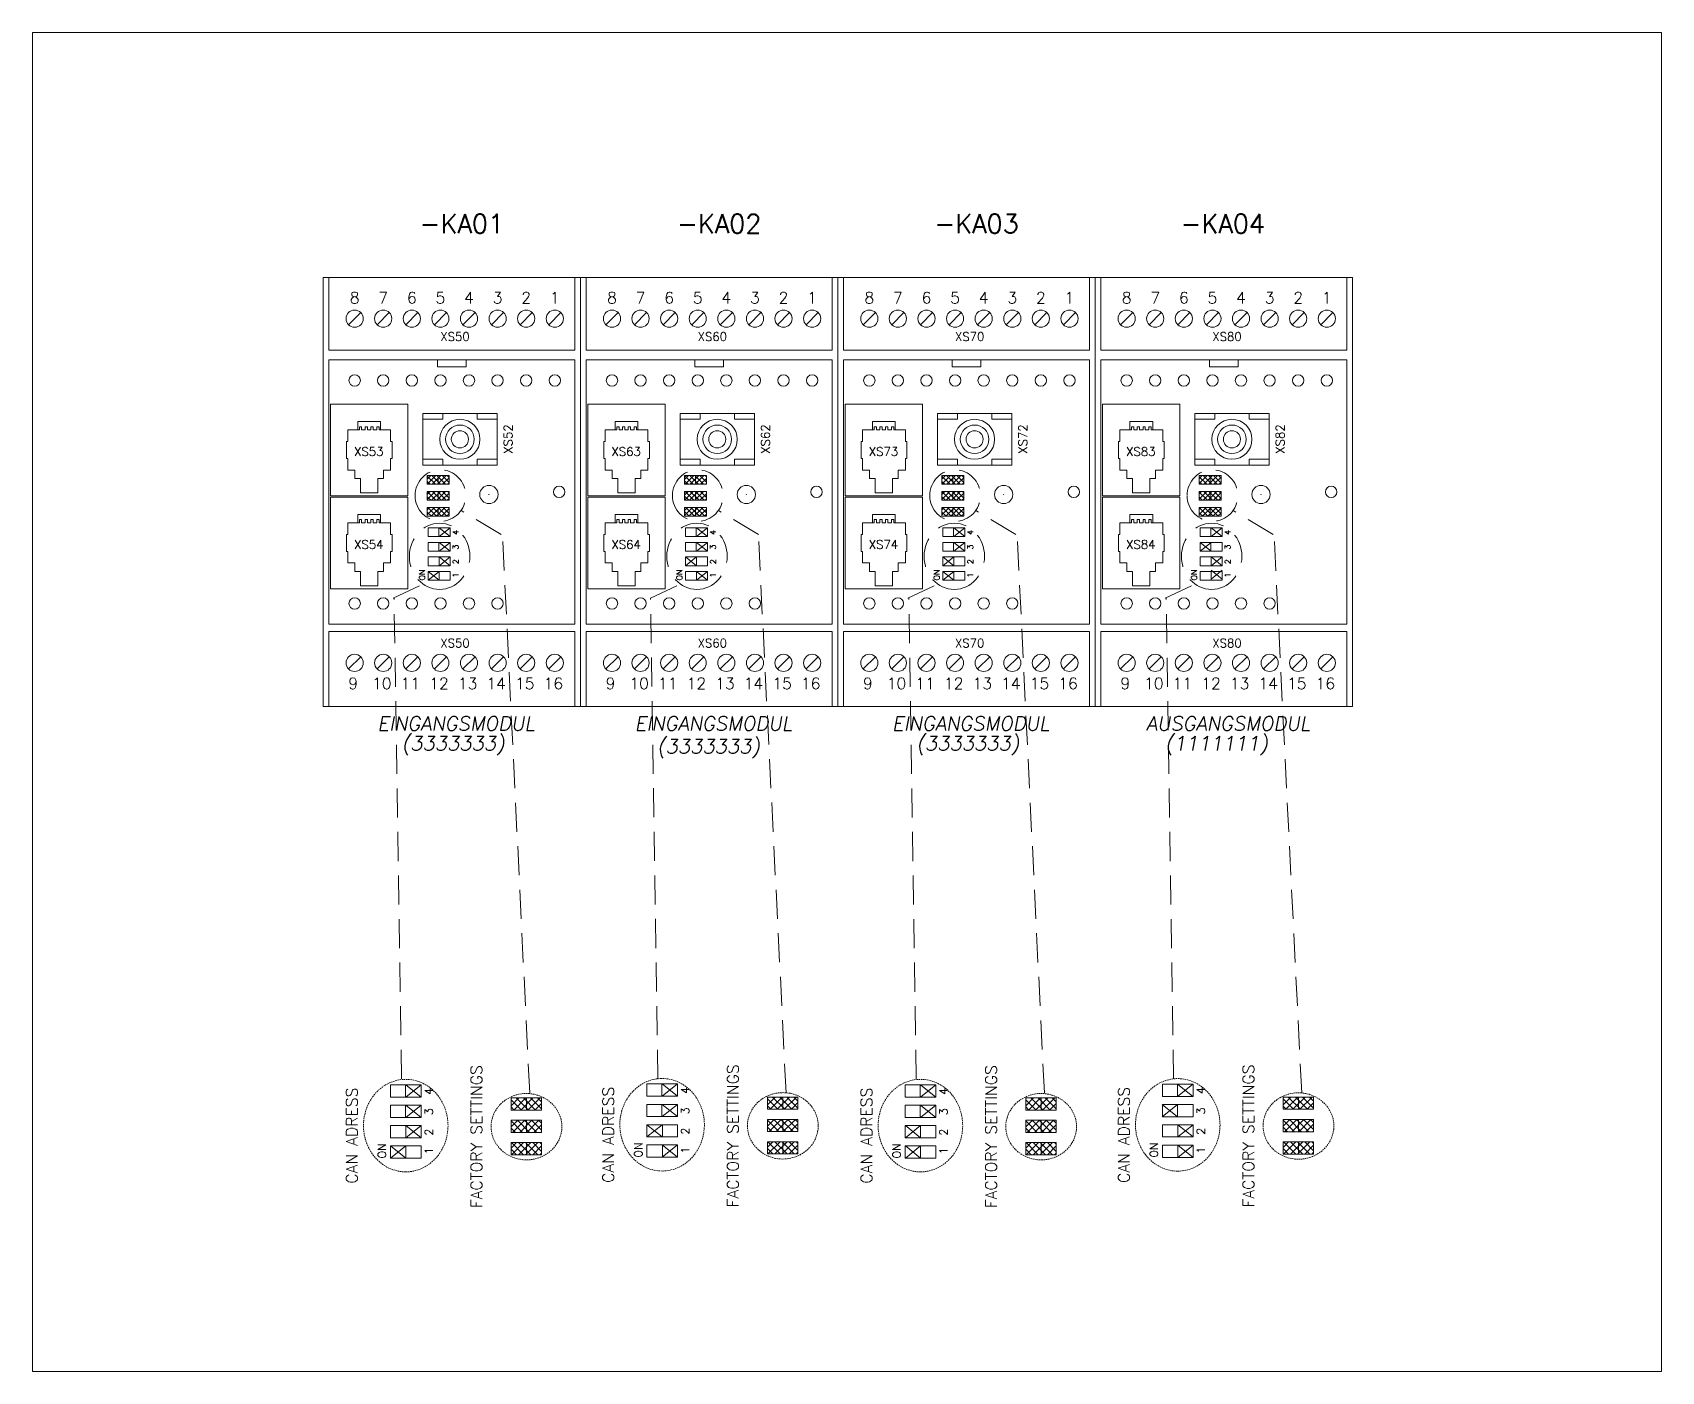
# Model space of a CAD drawing. Extents: x -2993 to 3661, y -4147 to -1441.
# Drawn here: x -200.3 to 84.5, y -1705.5 to -1471.4 of the extents above; entities that cross this region are included whole.
import ezdxf
from ezdxf.enums import TextEntityAlignment as Align

# ---------------------------------------------------------------- set-up
doc = ezdxf.new("R2010")
doc.units = 0
doc.header["$LTSCALE"] = 0.1
doc.header["$MEASUREMENT"] = 0
doc.linetypes.add('DASHED', pattern=[19.05, 12.7, -6.35])
doc.layers.get('0').update_dxf_attribs({"linetype": 'CONTINUOUS'})
doc.layers.add('50C', color=7, linetype='CONTINUOUS')
doc.layers.add('MOTMODULE', color=7, linetype='CONTINUOUS')
doc.styles.get("Standard").update_dxf_attribs({"font": 'simplex.shx'})
pattern_1 = [(225, (9462.78174, 1677.416), (0.449012806, -0.449012806), []), (315, (9462.78174, 1677.416), (0.449012806, 0.449012806), [])]

msp = doc.modelspace()

# ---------------------------------------------------------------- texts
at = {"color": 7, "lineweight": 13}
for s, p in [('-KA01', (-125.22, -1506.41)), ('-KA02', (-80.22, -1506.41)), ('-KA03', (-35.22, -1506.41)), ('-KA04', (7.84, -1506.41))]:
    msp.add_text(s, height=3.281, dxfattribs=at).set_placement(p, align=Align.CENTER)
at = {"color": 7, "lineweight": 13, "text_generation_flag": 6}
for s, height, rotation, p in [('8', 2, 180, (-143.97, -1518.73)), ('7', 2, 180, (-138.97, -1518.73)), ('6', 2, 180, (-133.97, -1518.73)), ('5', 2, 180, (-128.97, -1518.73)), ('4', 2, 180, (-123.97, -1518.73)), ('3', 2, 180, (-118.97, -1518.73)), ('2', 2, 180, (-113.97, -1518.73)), ('1', 2, 180, (-108.97, -1518.73)), ('8', 2, 180, (-98.97, -1518.73)), ('7', 2, 180, (-93.97, -1518.73)), ('6', 2, 180, (-88.97, -1518.73)), ('5', 2, 180, (-83.97, -1518.73)), ('4', 2, 180, (-78.97, -1518.73)), ('3', 2, 180, (-73.97, -1518.73)), ('2', 2, 180, (-68.97, -1518.73)), ('1', 2, 180, (-63.97, -1518.73)), ('8', 2, 180, (-53.97, -1518.73)), ('7', 2, 180, (-48.97, -1518.73)), ('6', 2, 180, (-43.97, -1518.73)), ('5', 2, 180, (-38.97, -1518.73)), ('4', 2, 180, (-33.97, -1518.73)), ('3', 2, 180, (-28.97, -1518.73)), ('2', 2, 180, (-23.97, -1518.73)), ('1', 2, 180, (-18.97, -1518.73)), ('8', 2, 180, (-8.97, -1518.73)), ('7', 2, 180, (-3.97, -1518.73)), ('6', 2, 180, (1.03, -1518.73)), ('5', 2, 180, (6.03, -1518.73)), ('4', 2, 180, (11.03, -1518.73)), ('3', 2, 180, (16.03, -1518.73)), ('2', 2, 180, (21.03, -1518.73)), ('1', 2, 180, (26.03, -1518.73)), ('XS50', 1.5, 180, (-126.42, -1525.28)), ('XS60', 1.5, 180, (-81.42, -1525.28)), ('XS70', 1.5, 180, (-36.42, -1525.28)), ('XS80', 1.5, 180, (8.58, -1525.28)), ('XS52', 1.5, 270, (-116.38, -1542.45)), ('XS62', 1.5, 270, (-71.38, -1542.45)), ('XS72', 1.5, 270, (-26.38, -1542.45)), ('XS82', 1.5, 270, (18.62, -1542.45)), ('XS53', 1.5, 180, (-141.49, -1545.38)), ('XS63', 1.5, 180, (-96.49, -1545.38)), ('XS73', 1.5, 180, (-51.49, -1545.38)), ('XS83', 1.5, 180, (-6.49, -1545.38)), ('XS54', 1.5, 180, (-141.49, -1561.63)), ('XS64', 1.5, 180, (-96.49, -1561.63)), ('XS74', 1.5, 180, (-51.49, -1561.63)), ('XS84', 1.5, 180, (-6.49, -1561.63)), ('XS50', 1.5, 180, (-126.42, -1578.88)), ('XS60', 1.5, 180, (-81.42, -1578.88)), ('XS70', 1.5, 180, (-36.42, -1578.88)), ('XS80', 1.5, 180, (8.58, -1578.88)), ('9', 2, 180, (-144.22, -1586.19)), ('10', 2, 180, (-139.22, -1586.19)), ('11', 2, 180, (-134.22, -1586.19)), ('12', 2, 180, (-129.22, -1586.19)), ('13', 2, 180, (-124.22, -1586.19)), ('14', 2, 180, (-119.22, -1586.19)), ('15', 2, 180, (-114.22, -1586.19)), ('16', 2, 180, (-109.22, -1586.19)), ('9', 2, 180, (-99.22, -1586.19)), ('10', 2, 180, (-94.22, -1586.19)), ('11', 2, 180, (-89.22, -1586.19)), ('12', 2, 180, (-84.22, -1586.19)), ('13', 2, 180, (-79.22, -1586.19)), ('14', 2, 180, (-74.22, -1586.19)), ('15', 2, 180, (-69.22, -1586.19)), ('16', 2, 180, (-64.22, -1586.19)), ('9', 2, 180, (-54.22, -1586.19)), ('10', 2, 180, (-49.22, -1586.19)), ('11', 2, 180, (-44.22, -1586.19)), ('12', 2, 180, (-39.22, -1586.19)), ('13', 2, 180, (-34.22, -1586.19)), ('14', 2, 180, (-29.22, -1586.19)), ('15', 2, 180, (-24.22, -1586.19)), ('16', 2, 180, (-19.22, -1586.19)), ('9', 2, 180, (-9.22, -1586.19)), ('10', 2, 180, (-4.22, -1586.19)), ('11', 2, 180, (0.78, -1586.19)), ('12', 2, 180, (5.78, -1586.19)), ('13', 2, 180, (10.78, -1586.19)), ('14', 2, 180, (15.78, -1586.19)), ('15', 2, 180, (20.78, -1586.19)), ('16', 2, 180, (25.78, -1586.19))]:
    msp.add_text(s, height=height, rotation=rotation, dxfattribs=at).set_placement(p, align=Align.CENTER)
at = {"color": 7, "lineweight": 13}
for s, height, p in [('4', 1, (-125.81, -1559.23)), ('4', 1, (-80.81, -1559.23)), ('4', 1, (-35.81, -1559.23)), ('4', 1, (9.19, -1559.23)), ('3', 1, (-125.81, -1561.77)), ('2', 1, (-125.81, -1564.31)), ('3', 1, (-80.81, -1561.77)), ('2', 1, (-80.81, -1564.31)), ('3', 1, (-35.81, -1561.77)), ('2', 1, (-35.81, -1564.31)), ('3', 1, (9.19, -1561.77)), ('2', 1, (9.19, -1564.31)), ('ON', 1, (-131.67, -1567.17)), ('1', 1, (-125.81, -1566.66)), ('ON', 1, (-86.67, -1567.17)), ('1', 1, (-80.81, -1566.66)), ('ON', 1, (-41.67, -1567.17)), ('1', 1, (-35.81, -1566.66)), ('ON', 1, (3.33, -1567.17)), ('1', 1, (9.19, -1566.66)), ('FACTORY SETTINGS', 2, (-121.67, -1676.96)), ('FACTORY SETTINGS', 2, (-76.83, -1676.82)), ('FACTORY SETTINGS', 2, (-31.67, -1676.96)), ('FACTORY SETTINGS', 2, (13.33, -1676.84)), ('CAN ADRESS', 2, (-143.46, -1672.67)), ('CAN ADRESS', 2, (-98.63, -1672.52)), ('CAN ADRESS', 2, (-53.46, -1672.67)), ('CAN ADRESS', 2, (-8.46, -1672.54))]:
    msp.add_text(s, height=height, rotation=90, dxfattribs=at).set_placement(p)
at = {"color": 7, "linetype": 'Continuous', "lineweight": 13}
for s, p in [('4', (-130.29, -1657.13)), ('4', (-85.46, -1656.98)), ('4', (-40.29, -1657.13)), ('4', (4.71, -1657)), ('3', (-130.29, -1660.68)), ('3', (-85.46, -1660.54)), ('3', (-40.29, -1660.68)), ('3', (4.71, -1660.56)), ('2', (-130.29, -1664.24)), ('2', (-85.46, -1664.09)), ('2', (-40.29, -1664.24)), ('2', (4.71, -1664.11)), ('ON', (-138.49, -1668.25)), ('ON', (-93.66, -1668.1)), ('ON', (-48.49, -1668.25)), ('ON', (-3.49, -1668.12)), ('1', (-130.29, -1667.53)), ('1', (-85.46, -1667.38)), ('1', (-40.29, -1667.53)), ('1', (4.71, -1667.4))]:
    msp.add_text(s, height=1.4, rotation=90, dxfattribs=at).set_placement(p)
at = {"layer": 'MOTMODULE', "color": 7, "lineweight": 13, "oblique": 10}
for s, p in [('EINGANGSMODUL', (-126.22, -1593.44)), ('EINGANGSMODUL', (-81.22, -1593.44)), ('EINGANGSMODUL', (-36.22, -1593.44)), ('AUSGANGSMODUL', (8.78, -1593.44)), ('(3333333)', (-126.74, -1596.9)), ('(3333333)', (-82.09, -1597.42)), ('(3333333)', (-36.74, -1596.9)), ('(1111111)', (6.74, -1596.9))]:
    msp.add_text(s, height=2.5, dxfattribs=at).set_placement(p, align=Align.CENTER)

# ---------------------------------------------------------------- hatches: boundary and pattern name
at = {"lineweight": 13}
h = msp.add_hatch(dxfattribs=at)
h.set_pattern_fill('ANSI37', scale=0.2, angle=180, style=0)
h.set_pattern_definition([(225, (9372.78174, 1677.416), (0.449012806, -0.449012806), []), (315, (9372.78174, 1677.416), (0.449012806, 0.449012806), [])])
h.paths.add_polyline_path([(-127.46, -1555.95), (-127.46, -1554.43), (-129.34, -1554.43), (-129.34, -1555.95)])
h.paths.add_polyline_path([(-131.27, -1554.43), (-131.27, -1555.95), (-129.34, -1555.95), (-129.34, -1554.43)])
h.paths.add_polyline_path([(-129.34, -1551.63), (-131.27, -1551.63), (-131.27, -1553.16), (-129.34, -1553.16)])
h.paths.add_polyline_path([(-127.46, -1553.16), (-127.46, -1551.63), (-129.34, -1551.63), (-129.34, -1553.16)])
h.paths.add_polyline_path([(-129.34, -1548.84), (-129.34, -1550.36), (-127.46, -1550.36), (-127.46, -1548.84)])
h.paths.add_polyline_path([(-131.27, -1548.84), (-131.27, -1550.36), (-129.34, -1550.36), (-129.34, -1548.84)])
h = msp.add_hatch(dxfattribs=at)
h.set_pattern_fill('ANSI37', scale=0.2, angle=180, style=0)
h.set_pattern_definition(pattern_1)
h.paths.add_polyline_path([(-82.46, -1555.95), (-82.46, -1554.43), (-84.34, -1554.43), (-84.34, -1555.95)])
h.paths.add_polyline_path([(-86.27, -1554.43), (-86.27, -1555.95), (-84.34, -1555.95), (-84.34, -1554.43)])
h.paths.add_polyline_path([(-84.34, -1553.16), (-84.34, -1551.63), (-86.27, -1551.63), (-86.27, -1553.16)])
h.paths.add_polyline_path([(-84.34, -1553.16), (-82.46, -1553.16), (-82.46, -1551.63), (-84.34, -1551.63)])
h.paths.add_polyline_path([(-82.46, -1548.84), (-84.34, -1548.84), (-84.34, -1550.36), (-82.46, -1550.36)])
h.paths.add_polyline_path([(-84.34, -1550.36), (-84.34, -1548.84), (-86.27, -1548.84), (-86.27, -1550.36)])
h = msp.add_hatch(dxfattribs=at)
h.set_pattern_fill('ANSI37', scale=0.2, angle=180, style=0)
h.set_pattern_definition(pattern_1)
h.paths.add_polyline_path([(-37.46, -1555.95), (-37.46, -1554.43), (-39.34, -1554.43), (-39.34, -1555.95)])
h.paths.add_polyline_path([(-41.27, -1554.43), (-41.27, -1555.95), (-39.34, -1555.95), (-39.34, -1554.43)])
h.paths.add_polyline_path([(-39.34, -1551.63), (-41.27, -1551.63), (-41.27, -1553.16), (-39.34, -1553.16)])
h.paths.add_polyline_path([(-37.46, -1553.16), (-37.46, -1551.63), (-39.34, -1551.63), (-39.34, -1553.16)])
h.paths.add_polyline_path([(-39.34, -1548.84), (-39.34, -1550.36), (-37.46, -1550.36), (-37.46, -1548.84)])
h.paths.add_polyline_path([(-41.27, -1548.84), (-41.27, -1550.36), (-39.34, -1550.36), (-39.34, -1548.84)])
h = msp.add_hatch(dxfattribs=at)
h.set_pattern_fill('ANSI37', scale=0.2, angle=180, style=0)
h.set_pattern_definition(pattern_1)
h.paths.add_polyline_path([(5.66, -1554.43), (5.66, -1555.95), (7.54, -1555.95), (7.54, -1554.43)])
h.paths.add_polyline_path([(3.73, -1554.43), (3.73, -1555.95), (5.66, -1555.95), (5.66, -1554.43)])
h.paths.add_polyline_path([(3.73, -1551.63), (3.73, -1553.16), (5.66, -1553.16), (5.66, -1551.63)])
h.paths.add_polyline_path([(5.66, -1553.16), (7.54, -1553.16), (7.54, -1551.63), (5.66, -1551.63)])
h.paths.add_polyline_path([(7.54, -1548.84), (5.66, -1548.84), (5.66, -1550.36), (7.54, -1550.36)])
h.paths.add_polyline_path([(5.66, -1548.84), (3.73, -1548.84), (3.73, -1550.36), (5.66, -1550.36)])
h = msp.add_hatch(dxfattribs=at)
h.set_pattern_fill('ANSI37', scale=7, angle=180, style=0)
h.set_pattern_definition([(225, (-752.75904, -1631.8977), (0.6187184, -0.6187184), []), (315, (-752.75904, -1631.8977), (0.6187184, 0.6187184), [])])
h.paths.add_polyline_path([(-111.29, -1667.61), (-111.29, -1665.48), (-113.92, -1665.48), (-113.92, -1667.61)])
h.paths.add_polyline_path([(-113.92, -1665.48), (-116.62, -1665.48), (-116.62, -1667.61), (-113.92, -1667.61)])
h.paths.add_polyline_path([(-116.62, -1661.57), (-116.62, -1663.7), (-113.92, -1663.7), (-113.92, -1661.57)])
h.paths.add_polyline_path([(-113.92, -1661.57), (-113.92, -1663.7), (-111.29, -1663.7), (-111.29, -1661.57)])
h.paths.add_polyline_path([(-113.92, -1657.66), (-113.92, -1659.79), (-111.29, -1659.79), (-111.29, -1657.66)])
h.paths.add_polyline_path([(-113.92, -1659.79), (-113.92, -1657.66), (-116.62, -1657.66), (-116.62, -1659.79)])
h = msp.add_hatch(dxfattribs=at)
h.set_pattern_fill('ANSI37', scale=7, angle=180, style=0)
h.set_pattern_definition([(225, (-707.9239, -1631.7508), (0.6187184, -0.6187184), []), (315, (-707.9239, -1631.7508), (0.6187184, 0.6187184), [])])
h.paths.add_polyline_path([(-66.45, -1667.46), (-66.45, -1665.33), (-69.09, -1665.33), (-69.09, -1667.46)])
h.paths.add_polyline_path([(-69.09, -1665.33), (-71.79, -1665.33), (-71.79, -1667.46), (-69.09, -1667.46)])
h.paths.add_polyline_path([(-71.79, -1661.42), (-71.79, -1663.55), (-69.09, -1663.55), (-69.09, -1661.42)])
h.paths.add_polyline_path([(-69.09, -1661.42), (-69.09, -1663.55), (-66.45, -1663.55), (-66.45, -1661.42)])
h.paths.add_polyline_path([(-69.09, -1657.51), (-69.09, -1659.64), (-66.45, -1659.64), (-66.45, -1657.51)])
h.paths.add_polyline_path([(-69.09, -1659.64), (-69.09, -1657.51), (-71.79, -1657.51), (-71.79, -1659.64)])
h = msp.add_hatch(dxfattribs=at)
h.set_pattern_fill('ANSI37', scale=7, angle=180, style=0)
h.set_pattern_definition([(225, (-662.75904, -1631.8977), (0.6187184, -0.6187184), []), (315, (-662.75904, -1631.8977), (0.6187184, 0.6187184), [])])
h.paths.add_polyline_path([(-21.29, -1667.61), (-21.29, -1665.48), (-23.92, -1665.48), (-23.92, -1667.61)])
h.paths.add_polyline_path([(-23.92, -1665.48), (-26.62, -1665.48), (-26.62, -1667.61), (-23.92, -1667.61)])
h.paths.add_polyline_path([(-26.62, -1661.57), (-26.62, -1663.7), (-23.92, -1663.7), (-23.92, -1661.57)])
h.paths.add_polyline_path([(-23.92, -1661.57), (-23.92, -1663.7), (-21.29, -1663.7), (-21.29, -1661.57)])
h.paths.add_polyline_path([(-23.92, -1657.66), (-23.92, -1659.79), (-21.29, -1659.79), (-21.29, -1657.66)])
h.paths.add_polyline_path([(-23.92, -1659.79), (-23.92, -1657.66), (-26.62, -1657.66), (-26.62, -1659.79)])
h = msp.add_hatch(dxfattribs=at)
h.set_pattern_fill('ANSI37', scale=7, angle=180, style=0)
h.set_pattern_definition([(225, (-617.75904, -1631.772), (0.6187184, -0.6187184), []), (315, (-617.75904, -1631.772), (0.6187184, 0.6187184), [])])
h.paths.add_polyline_path([(23.71, -1667.49), (23.71, -1665.35), (21.08, -1665.35), (21.08, -1667.49)])
h.paths.add_polyline_path([(21.08, -1665.35), (18.38, -1665.35), (18.38, -1667.49), (21.08, -1667.49)])
h.paths.add_polyline_path([(18.38, -1661.44), (18.38, -1663.57), (21.08, -1663.57), (21.08, -1661.44)])
h.paths.add_polyline_path([(21.08, -1661.44), (21.08, -1663.57), (23.71, -1663.57), (23.71, -1661.44)])
h.paths.add_polyline_path([(21.08, -1657.53), (21.08, -1659.66), (23.71, -1659.66), (23.71, -1657.53)])
h.paths.add_polyline_path([(21.08, -1659.66), (21.08, -1657.53), (18.38, -1657.53), (18.38, -1659.66)])

# ---------------------------------------------------------------- linework, layer by layer
at = {"color": 7, "linetype": 'Continuous', "lineweight": 13}
for p, q in [((-149.47, -1589.19), (-149.47, -1514.19)), ((-149.47, -1589.19), (-149.47, -1514.19)), ((-149.47, -1589.19), (-149.47, -1514.19)), ((-149.47, -1589.19), (-149.47, -1514.19)), ((-149.47, -1589.19), (-149.47, -1514.19)), ((-149.47, -1589.19), (-149.47, -1514.19)), ((-149.47, -1589.19), (-149.47, -1514.19)), ((-149.47, -1589.19), (-149.47, -1514.19)), ((-104.47, -1514.19), (-149.47, -1514.19)), ((-104.47, -1514.19), (-149.47, -1514.19)), ((-104.47, -1589.19), (-104.47, -1514.19)), ((-104.47, -1589.19), (-104.47, -1514.19)), ((-104.47, -1589.19), (-104.47, -1514.19)), ((-104.47, -1589.19), (-104.47, -1514.19)), ((-104.47, -1589.19), (-104.47, -1514.19)), ((-104.47, -1589.19), (-104.47, -1514.19)), ((-104.47, -1589.19), (-104.47, -1514.19)), ((-104.47, -1589.19), (-104.47, -1514.19)), ((-59.47, -1514.19), (-104.47, -1514.19)), ((-59.47, -1514.19), (-104.47, -1514.19)), ((-104.47, -1589.19), (-104.47, -1514.19)), ((-104.47, -1589.19), (-104.47, -1514.19)), ((-104.47, -1589.19), (-104.47, -1514.19)), ((-104.47, -1589.19), (-104.47, -1514.19)), ((-104.47, -1589.19), (-104.47, -1514.19)), ((-104.47, -1589.19), (-104.47, -1514.19)), ((-104.47, -1589.19), (-104.47, -1514.19)), ((-104.47, -1589.19), (-104.47, -1514.19)), ((-104.47, -1589.19), (-104.47, -1514.19)), ((-104.47, -1589.19), (-104.47, -1514.19)), ((-59.47, -1589.19), (-59.47, -1514.19)), ((-59.47, -1589.19), (-59.47, -1514.19)), ((-59.47, -1589.19), (-59.47, -1514.19)), ((-59.47, -1589.19), (-59.47, -1514.19)), ((-59.47, -1589.19), (-59.47, -1514.19)), ((-59.47, -1589.19), (-59.47, -1514.19)), ((-59.47, -1589.19), (-59.47, -1514.19)), ((-59.47, -1589.19), (-59.47, -1514.19)), ((-14.47, -1514.19), (-59.47, -1514.19)), ((-14.47, -1514.19), (-59.47, -1514.19)), ((-14.47, -1589.19), (-14.47, -1514.19)), ((-14.47, -1589.19), (-14.47, -1514.19)), ((-14.47, -1589.19), (-14.47, -1514.19)), ((-14.47, -1589.19), (-14.47, -1514.19)), ((-14.47, -1589.19), (-14.47, -1514.19)), ((-14.47, -1589.19), (-14.47, -1514.19)), ((-14.47, -1589.19), (-14.47, -1514.19)), ((-14.47, -1589.19), (-14.47, -1514.19)), ((-14.47, -1589.19), (-14.47, -1514.19)), ((-14.47, -1589.19), (-14.47, -1514.19)), ((30.53, -1514.19), (-14.47, -1514.19)), ((30.53, -1514.19), (-14.47, -1514.19)), ((30.53, -1589.19), (30.53, -1514.19)), ((30.53, -1589.19), (30.53, -1514.19)), ((30.53, -1589.19), (30.53, -1514.19)), ((30.53, -1589.19), (30.53, -1514.19)), ((-104.47, -1589.19), (-149.47, -1589.19)), ((-104.47, -1589.19), (-149.47, -1589.19)), ((-59.47, -1589.19), (-104.47, -1589.19)), ((-59.47, -1589.19), (-104.47, -1589.19)), ((-14.47, -1589.19), (-59.47, -1589.19)), ((-14.47, -1589.19), (-59.47, -1589.19)), ((30.53, -1589.19), (-14.47, -1589.19)), ((30.53, -1589.19), (-14.47, -1589.19)), ((-137.7, -1655.38), (-137.7, -1657.51)), ((-132.36, -1655.38), (-137.7, -1655.38)), ((-137.7, -1657.51), (-132.36, -1657.51)), ((-135.06, -1655.38), (-135.06, -1657.51)), ((-132.36, -1657.51), (-132.36, -1655.38)), ((-116.62, -1657.66), (-111.29, -1657.66)), ((-116.62, -1659.79), (-116.62, -1657.66)), ((-113.92, -1657.66), (-113.92, -1659.79)), ((-111.29, -1657.66), (-111.29, -1659.79)), ((-87.53, -1655.23), (-92.86, -1655.23)), ((-92.86, -1655.23), (-92.86, -1657.37)), ((-92.86, -1657.37), (-87.53, -1657.37)), ((-90.23, -1655.23), (-90.23, -1657.37)), ((-87.53, -1657.37), (-87.53, -1655.23)), ((-71.79, -1659.64), (-71.79, -1657.51)), ((-71.79, -1657.51), (-66.45, -1657.51)), ((-69.09, -1657.51), (-69.09, -1659.64)), ((-66.45, -1657.51), (-66.45, -1659.64)), ((-47.7, -1655.38), (-47.7, -1657.51)), ((-42.36, -1655.38), (-47.7, -1655.38)), ((-47.7, -1657.51), (-42.36, -1657.51)), ((-45.06, -1655.38), (-45.06, -1657.51)), ((-42.36, -1657.51), (-42.36, -1655.38)), ((-26.62, -1657.66), (-21.29, -1657.66)), ((-26.62, -1659.79), (-26.62, -1657.66)), ((-23.92, -1657.66), (-23.92, -1659.79)), ((-21.29, -1657.66), (-21.29, -1659.79)), ((-2.7, -1655.26), (-2.7, -1657.39)), ((2.64, -1655.26), (-2.7, -1655.26)), ((-2.7, -1657.39), (2.64, -1657.39)), ((-0.06, -1655.26), (-0.06, -1657.39)), ((2.64, -1657.39), (2.64, -1655.26)), ((18.38, -1657.53), (23.71, -1657.53)), ((18.38, -1659.66), (18.38, -1657.53)), ((21.08, -1657.53), (21.08, -1659.66)), ((23.71, -1657.53), (23.71, -1659.66)), ((-137.7, -1658.94), (-137.7, -1661.07)), ((-132.36, -1658.94), (-137.7, -1658.94)), ((-135.06, -1658.94), (-135.06, -1661.07)), ((-132.36, -1661.07), (-132.36, -1658.94)), ((-111.29, -1659.79), (-116.62, -1659.79)), ((-87.53, -1658.79), (-92.86, -1658.79)), ((-92.86, -1658.79), (-92.86, -1660.92)), ((-90.23, -1658.79), (-90.23, -1660.92)), ((-87.53, -1660.92), (-87.53, -1658.79)), ((-66.45, -1659.64), (-71.79, -1659.64)), ((-47.7, -1658.94), (-47.7, -1661.07)), ((-42.36, -1658.94), (-47.7, -1658.94)), ((-45.06, -1658.94), (-45.06, -1661.07)), ((-42.36, -1661.07), (-42.36, -1658.94)), ((-21.29, -1659.79), (-26.62, -1659.79)), ((-2.7, -1658.81), (-2.7, -1660.95)), ((2.64, -1658.81), (-2.7, -1658.81)), ((-0.06, -1658.81), (-0.06, -1660.95)), ((2.64, -1660.95), (2.64, -1658.81)), ((23.71, -1659.66), (18.38, -1659.66)), ((-137.7, -1661.07), (-132.36, -1661.07)), ((-137.7, -1664.63), (-137.7, -1662.49)), ((-137.7, -1662.49), (-132.36, -1662.49)), ((-135, -1662.49), (-135, -1664.63)), ((-132.36, -1662.49), (-132.36, -1664.63)), ((-116.62, -1663.7), (-116.62, -1661.57)), ((-116.62, -1661.57), (-111.29, -1661.57)), ((-113.92, -1661.57), (-113.92, -1663.7)), ((-111.29, -1661.57), (-111.29, -1663.7)), ((-92.86, -1660.92), (-87.53, -1660.92)), ((-92.86, -1662.35), (-87.53, -1662.35)), ((-92.86, -1664.48), (-92.86, -1662.35)), ((-90.16, -1662.35), (-90.16, -1664.48)), ((-87.53, -1662.35), (-87.53, -1664.48)), ((-71.79, -1661.42), (-66.45, -1661.42)), ((-71.79, -1663.55), (-71.79, -1661.42)), ((-69.09, -1661.42), (-69.09, -1663.55)), ((-66.45, -1661.42), (-66.45, -1663.55)), ((-47.7, -1661.07), (-42.36, -1661.07)), ((-47.7, -1664.63), (-47.7, -1662.49)), ((-47.7, -1662.49), (-42.36, -1662.49)), ((-45, -1662.49), (-45, -1664.63)), ((-42.36, -1662.49), (-42.36, -1664.63)), ((-26.62, -1663.7), (-26.62, -1661.57)), ((-26.62, -1661.57), (-21.29, -1661.57)), ((-23.92, -1661.57), (-23.92, -1663.7)), ((-21.29, -1661.57), (-21.29, -1663.7)), ((-2.7, -1660.95), (2.64, -1660.95)), ((-2.7, -1664.5), (-2.7, -1662.37)), ((-2.7, -1662.37), (2.64, -1662.37)), ((0, -1662.37), (0, -1664.5)), ((2.64, -1662.37), (2.64, -1664.5)), ((18.38, -1663.57), (18.38, -1661.44)), ((18.38, -1661.44), (23.71, -1661.44)), ((21.08, -1661.44), (21.08, -1663.57)), ((23.71, -1661.44), (23.71, -1663.57)), ((-132.36, -1664.63), (-137.7, -1664.63)), ((-137.7, -1668.18), (-137.7, -1666.05)), ((-137.7, -1666.05), (-132.36, -1666.05)), ((-135, -1666.05), (-135, -1668.18)), ((-132.36, -1666.05), (-132.36, -1668.18)), ((-111.29, -1663.7), (-116.62, -1663.7)), ((-116.62, -1665.48), (-111.29, -1665.48)), ((-116.62, -1667.61), (-116.62, -1665.48)), ((-113.92, -1665.48), (-113.92, -1667.61)), ((-111.29, -1665.48), (-111.29, -1667.61)), ((-87.53, -1664.48), (-92.86, -1664.48)), ((-92.86, -1665.9), (-87.53, -1665.9)), ((-92.86, -1668.04), (-92.86, -1665.9)), ((-90.16, -1665.9), (-90.16, -1668.04)), ((-87.53, -1665.9), (-87.53, -1668.04)), ((-66.45, -1663.55), (-71.79, -1663.55)), ((-71.79, -1667.46), (-71.79, -1665.33)), ((-71.79, -1665.33), (-66.45, -1665.33)), ((-69.09, -1665.33), (-69.09, -1667.46)), ((-66.45, -1665.33), (-66.45, -1667.46)), ((-42.36, -1664.63), (-47.7, -1664.63)), ((-47.7, -1668.18), (-47.7, -1666.05)), ((-47.7, -1666.05), (-42.36, -1666.05)), ((-45, -1666.05), (-45, -1668.18)), ((-42.36, -1666.05), (-42.36, -1668.18)), ((-21.29, -1663.7), (-26.62, -1663.7)), ((-26.62, -1665.48), (-21.29, -1665.48)), ((-26.62, -1667.61), (-26.62, -1665.48)), ((-23.92, -1665.48), (-23.92, -1667.61)), ((-21.29, -1665.48), (-21.29, -1667.61)), ((2.64, -1664.5), (-2.7, -1664.5)), ((-2.7, -1668.06), (-2.7, -1665.92)), ((-2.7, -1665.92), (2.64, -1665.92)), ((0, -1665.92), (0, -1668.06)), ((2.64, -1665.92), (2.64, -1668.06)), ((23.71, -1663.57), (18.38, -1663.57)), ((18.38, -1665.35), (23.71, -1665.35)), ((18.38, -1667.49), (18.38, -1665.35)), ((21.08, -1665.35), (21.08, -1667.49)), ((23.71, -1665.35), (23.71, -1667.49)), ((-132.36, -1668.18), (-137.7, -1668.18)), ((-111.29, -1667.61), (-116.62, -1667.61)), ((-87.53, -1668.04), (-92.86, -1668.04)), ((-66.45, -1667.46), (-71.79, -1667.46)), ((-42.36, -1668.18), (-47.7, -1668.18)), ((-21.29, -1667.61), (-26.62, -1667.61)), ((2.64, -1668.06), (-2.7, -1668.06)), ((23.71, -1667.49), (18.38, -1667.49))]:
    msp.add_line(p, q, dxfattribs=at)
at = {"color": 7, "lineweight": 13}
for p, q in [((-149.47, -1514.19), (-149.47, -1589.19)), ((-149.47, -1514.19), (-149.47, -1589.19)), ((-149.47, -1514.19), (-149.47, -1589.19)), ((-149.47, -1514.19), (-149.47, -1589.19)), ((-149.47, -1514.19), (-149.47, -1589.19)), ((-149.47, -1514.19), (-149.47, -1589.19)), ((-149.47, -1514.19), (-149.47, -1589.19)), ((-149.47, -1514.19), (-149.47, -1589.19)), ((-104.47, -1514.19), (-149.47, -1514.19)), ((-104.47, -1514.19), (-149.47, -1514.19)), ((-148.47, -1526.89), (-148.47, -1514.19)), ((-105.47, -1526.89), (-105.47, -1514.19)), ((-104.47, -1514.19), (-104.47, -1589.19)), ((-104.47, -1514.19), (-104.47, -1589.19)), ((-104.47, -1514.19), (-104.47, -1589.19)), ((-104.47, -1514.19), (-104.47, -1589.19)), ((-104.47, -1514.19), (-104.47, -1589.19)), ((-104.47, -1514.19), (-104.47, -1589.19)), ((-104.47, -1514.19), (-104.47, -1589.19)), ((-104.47, -1514.19), (-104.47, -1589.19)), ((-59.47, -1514.19), (-104.47, -1514.19)), ((-59.47, -1514.19), (-104.47, -1514.19)), ((-104.47, -1514.19), (-104.47, -1589.19)), ((-104.47, -1514.19), (-104.47, -1589.19)), ((-104.47, -1514.19), (-104.47, -1589.19)), ((-104.47, -1514.19), (-104.47, -1589.19)), ((-104.47, -1514.19), (-104.47, -1589.19)), ((-104.47, -1514.19), (-104.47, -1589.19)), ((-104.47, -1514.19), (-104.47, -1589.19)), ((-104.47, -1514.19), (-104.47, -1589.19)), ((-104.47, -1514.19), (-104.47, -1589.19)), ((-103.47, -1526.89), (-103.47, -1514.19)), ((-60.47, -1526.89), (-60.47, -1514.19)), ((-59.47, -1514.19), (-59.47, -1589.19)), ((-59.47, -1514.19), (-59.47, -1589.19)), ((-59.47, -1514.19), (-59.47, -1589.19)), ((-59.47, -1514.19), (-59.47, -1589.19)), ((-59.47, -1514.19), (-59.47, -1589.19)), ((-59.47, -1514.19), (-59.47, -1589.19)), ((-59.47, -1514.19), (-59.47, -1589.19)), ((-59.47, -1514.19), (-59.47, -1589.19)), ((-14.47, -1514.19), (-59.47, -1514.19)), ((-14.47, -1514.19), (-59.47, -1514.19)), ((-58.47, -1526.89), (-58.47, -1514.19)), ((-15.47, -1526.89), (-15.47, -1514.19)), ((-14.47, -1514.19), (-14.47, -1589.19)), ((-14.47, -1514.19), (-14.47, -1589.19)), ((-14.47, -1514.19), (-14.47, -1589.19)), ((-14.47, -1514.19), (-14.47, -1589.19)), ((-14.47, -1514.19), (-14.47, -1589.19)), ((-14.47, -1514.19), (-14.47, -1589.19)), ((-14.47, -1514.19), (-14.47, -1589.19)), ((-14.47, -1514.19), (-14.47, -1589.19)), ((-14.47, -1514.19), (-14.47, -1589.19)), ((30.53, -1514.19), (-14.47, -1514.19)), ((30.53, -1514.19), (-14.47, -1514.19)), ((-13.47, -1526.89), (-13.47, -1514.19)), ((29.53, -1526.89), (29.53, -1514.19)), ((30.53, -1514.19), (30.53, -1589.19)), ((-142.91, -1520.33), (-145.03, -1522.45)), ((-137.91, -1520.33), (-140.03, -1522.45)), ((-132.91, -1520.33), (-135.03, -1522.45)), ((-127.91, -1520.33), (-130.03, -1522.45)), ((-122.91, -1520.33), (-125.03, -1522.45)), ((-117.91, -1520.33), (-120.03, -1522.45)), ((-112.91, -1520.33), (-115.03, -1522.45)), ((-107.91, -1520.33), (-110.03, -1522.45)), ((-97.91, -1520.33), (-100.03, -1522.45)), ((-92.91, -1520.33), (-95.03, -1522.45)), ((-87.91, -1520.33), (-90.03, -1522.45)), ((-82.91, -1520.33), (-85.03, -1522.45)), ((-77.91, -1520.33), (-80.03, -1522.45)), ((-72.91, -1520.33), (-75.03, -1522.45)), ((-67.91, -1520.33), (-70.03, -1522.45)), ((-62.91, -1520.33), (-65.03, -1522.45)), ((-52.91, -1520.33), (-55.03, -1522.45)), ((-47.91, -1520.33), (-50.03, -1522.45)), ((-42.91, -1520.33), (-45.03, -1522.45)), ((-37.91, -1520.33), (-40.03, -1522.45)), ((-32.91, -1520.33), (-35.03, -1522.45)), ((-27.91, -1520.33), (-30.03, -1522.45)), ((-22.91, -1520.33), (-25.03, -1522.45)), ((-17.91, -1520.33), (-20.03, -1522.45)), ((-7.91, -1520.33), (-10.03, -1522.45)), ((-2.91, -1520.33), (-5.03, -1522.45)), ((2.09, -1520.33), (-0.03, -1522.45)), ((7.09, -1520.33), (4.97, -1522.45)), ((12.09, -1520.33), (9.97, -1522.45)), ((17.09, -1520.33), (14.97, -1522.45)), ((22.09, -1520.33), (19.97, -1522.45)), ((27.09, -1520.33), (24.97, -1522.45)), ((-104.47, -1572.99), (-104.47, -1522.99)), ((-149.47, -1573.89), (-149.47, -1523.89)), ((-149.47, -1573.89), (-149.47, -1523.89)), ((-149.47, -1573.89), (-149.47, -1523.89)), ((-149.47, -1532.37), (-149.47, -1525.52)), ((-149.47, -1576.69), (-149.47, -1526.69)), ((-149.47, -1576.69), (-149.47, -1526.69)), ((-104.47, -1573.89), (-104.47, -1523.89)), ((-104.47, -1573.89), (-104.47, -1523.89)), ((-104.47, -1573.89), (-104.47, -1523.89)), ((-104.47, -1573.89), (-104.47, -1523.89)), ((-104.47, -1573.89), (-104.47, -1523.89)), ((-104.47, -1573.89), (-104.47, -1523.89)), ((-104.47, -1531.47), (-104.47, -1524.62)), ((-104.47, -1532.37), (-104.47, -1525.52)), ((-104.47, -1575.79), (-104.47, -1525.79)), ((-104.47, -1576.69), (-104.47, -1526.69)), ((-104.47, -1576.69), (-104.47, -1526.69)), ((-104.47, -1576.69), (-104.47, -1526.69)), ((-104.47, -1576.69), (-104.47, -1526.69)), ((-59.47, -1573.89), (-59.47, -1523.89)), ((-59.47, -1573.89), (-59.47, -1523.89)), ((-59.47, -1573.89), (-59.47, -1523.89)), ((-59.47, -1532.37), (-59.47, -1525.52)), ((-59.47, -1576.69), (-59.47, -1526.69)), ((-59.47, -1576.69), (-59.47, -1526.69)), ((-14.47, -1573.89), (-14.47, -1523.89)), ((-14.47, -1576.69), (-14.47, -1526.69)), ((-14.47, -1576.69), (-14.47, -1526.69)), ((30.53, -1573.89), (30.53, -1523.89)), ((30.53, -1575.79), (30.53, -1525.79)), ((30.53, -1576.69), (30.53, -1526.69)), ((30.53, -1576.69), (30.53, -1526.69)), ((30.53, -1576.69), (30.53, -1526.69)), ((-149.47, -1574.79), (-149.47, -1528.59)), ((-149.47, -1574.79), (-149.47, -1528.59)), ((-105.47, -1526.89), (-148.47, -1526.89)), ((-148.47, -1574.79), (-148.47, -1528.59)), ((-105.47, -1528.59), (-148.47, -1528.59)), ((-129.47, -1528.59), (-129.47, -1529.79)), ((-124.47, -1528.59), (-124.47, -1529.79)), ((-105.47, -1574.79), (-105.47, -1528.59)), ((-104.47, -1574.79), (-104.47, -1528.59)), ((-104.47, -1574.79), (-104.47, -1528.59)), ((-104.47, -1574.79), (-104.47, -1528.59)), ((-104.47, -1574.79), (-104.47, -1528.59)), ((-60.47, -1526.89), (-103.47, -1526.89)), ((-103.47, -1574.79), (-103.47, -1528.59)), ((-60.47, -1528.59), (-103.47, -1528.59)), ((-84.47, -1528.59), (-84.47, -1529.79)), ((-79.47, -1528.59), (-79.47, -1529.79)), ((-60.47, -1574.79), (-60.47, -1528.59)), ((-59.47, -1574.79), (-59.47, -1528.59)), ((-59.47, -1574.79), (-59.47, -1528.59)), ((-15.47, -1526.89), (-58.47, -1526.89)), ((-58.47, -1574.79), (-58.47, -1528.59)), ((-15.47, -1528.59), (-58.47, -1528.59)), ((-39.47, -1528.59), (-39.47, -1529.79)), ((-34.47, -1528.59), (-34.47, -1529.79)), ((-15.47, -1574.79), (-15.47, -1528.59)), ((-14.47, -1574.79), (-14.47, -1528.59)), ((29.53, -1526.89), (-13.47, -1526.89)), ((-13.47, -1574.79), (-13.47, -1528.59)), ((29.53, -1528.59), (-13.47, -1528.59)), ((5.53, -1528.59), (5.53, -1529.79)), ((10.53, -1528.59), (10.53, -1529.79)), ((29.53, -1574.79), (29.53, -1528.59)), ((-124.47, -1529.79), (-129.47, -1529.79)), ((-79.47, -1529.79), (-84.47, -1529.79)), ((-34.47, -1529.79), (-39.47, -1529.79)), ((10.53, -1529.79), (5.53, -1529.79)), ((-148.17, -1536.36), (-148.17, -1552.36)), ((-148.17, -1536.36), (-134.67, -1536.36)), ((-134.67, -1536.36), (-134.67, -1552.36)), ((-132.06, -1537.99), (-132.06, -1546.99)), ((-119.06, -1537.99), (-132.06, -1537.99)), ((-128.56, -1538.99), (-128.56, -1537.99)), ((-122.56, -1538.99), (-122.56, -1537.99)), ((-119.06, -1537.99), (-119.06, -1546.99)), ((-103.17, -1536.36), (-103.17, -1552.36)), ((-103.17, -1536.36), (-89.67, -1536.36)), ((-89.67, -1536.36), (-89.67, -1552.36)), ((-74.06, -1537.99), (-87.06, -1537.99)), ((-87.06, -1537.99), (-87.06, -1546.99)), ((-83.56, -1538.99), (-83.56, -1537.99)), ((-77.56, -1538.99), (-77.56, -1537.99)), ((-74.06, -1537.99), (-74.06, -1546.99)), ((-58.17, -1536.36), (-58.17, -1552.36)), ((-58.17, -1536.36), (-44.67, -1536.36)), ((-44.67, -1536.36), (-44.67, -1552.36)), ((-42.06, -1537.99), (-42.06, -1546.99)), ((-29.06, -1537.99), (-42.06, -1537.99)), ((-38.56, -1538.99), (-38.56, -1537.99)), ((-32.56, -1538.99), (-32.56, -1537.99)), ((-29.06, -1537.99), (-29.06, -1546.99)), ((-13.17, -1536.36), (-13.17, -1552.36)), ((-13.17, -1536.36), (0.33, -1536.36)), ((0.33, -1536.36), (0.33, -1552.36)), ((2.94, -1537.99), (2.94, -1546.99)), ((15.94, -1537.99), (2.94, -1537.99)), ((6.44, -1538.99), (6.44, -1537.99)), ((12.44, -1538.99), (12.44, -1537.99)), ((15.94, -1537.99), (15.94, -1546.99)), ((-145.17, -1540.86), (-145.17, -1542.86)), ((-145.17, -1540.86), (-143.42, -1540.86)), ((-143.42, -1539.36), (-139.42, -1539.36)), ((-143.42, -1539.36), (-143.42, -1540.86)), ((-143.14, -1540.86), (-143.42, -1540.86)), ((-143.14, -1540.28), (-142.74, -1540.28)), ((-143.14, -1540.86), (-143.14, -1540.28)), ((-142.74, -1540.28), (-142.74, -1540.86)), ((-142.74, -1540.86), (-142.13, -1540.86)), ((-142.13, -1540.28), (-141.72, -1540.28)), ((-142.13, -1540.86), (-142.13, -1540.28)), ((-141.72, -1540.28), (-141.72, -1540.86)), ((-141.72, -1540.86), (-141.11, -1540.86)), ((-141.11, -1540.86), (-141.11, -1540.28)), ((-141.11, -1540.28), (-140.71, -1540.28)), ((-140.71, -1540.28), (-140.71, -1540.86)), ((-140.71, -1540.86), (-140.1, -1540.86)), ((-140.1, -1540.28), (-139.69, -1540.28)), ((-140.1, -1540.86), (-140.1, -1540.28)), ((-139.69, -1540.28), (-139.69, -1540.86)), ((-139.69, -1540.86), (-139.42, -1540.86)), ((-139.42, -1539.36), (-139.42, -1540.86)), ((-139.42, -1540.86), (-137.67, -1540.86)), ((-137.67, -1540.86), (-137.67, -1542.86)), ((-128.56, -1538.99), (-132.06, -1538.99)), ((-119.06, -1538.99), (-122.56, -1538.99)), ((-100.17, -1540.86), (-98.42, -1540.86)), ((-100.17, -1540.86), (-100.17, -1542.86)), ((-98.42, -1539.36), (-98.42, -1540.86)), ((-98.42, -1539.36), (-94.42, -1539.36)), ((-98.14, -1540.86), (-98.42, -1540.86)), ((-98.14, -1540.86), (-98.14, -1540.28)), ((-98.14, -1540.28), (-97.74, -1540.28)), ((-97.74, -1540.28), (-97.74, -1540.86)), ((-97.74, -1540.86), (-97.13, -1540.86)), ((-97.13, -1540.86), (-97.13, -1540.28)), ((-97.13, -1540.28), (-96.72, -1540.28)), ((-96.72, -1540.28), (-96.72, -1540.86)), ((-96.72, -1540.86), (-96.11, -1540.86)), ((-96.11, -1540.28), (-95.71, -1540.28)), ((-96.11, -1540.86), (-96.11, -1540.28)), ((-95.71, -1540.28), (-95.71, -1540.86)), ((-95.71, -1540.86), (-95.1, -1540.86)), ((-95.1, -1540.86), (-95.1, -1540.28)), ((-95.1, -1540.28), (-94.69, -1540.28)), ((-94.69, -1540.28), (-94.69, -1540.86)), ((-94.69, -1540.86), (-94.42, -1540.86)), ((-94.42, -1539.36), (-94.42, -1540.86)), ((-94.42, -1540.86), (-92.67, -1540.86)), ((-92.67, -1540.86), (-92.67, -1542.86)), ((-83.56, -1538.99), (-87.06, -1538.99)), ((-74.06, -1538.99), (-77.56, -1538.99)), ((-55.17, -1540.86), (-55.17, -1542.86)), ((-55.17, -1540.86), (-53.42, -1540.86)), ((-53.42, -1539.36), (-49.42, -1539.36)), ((-53.42, -1539.36), (-53.42, -1540.86)), ((-53.14, -1540.86), (-53.42, -1540.86)), ((-53.14, -1540.28), (-52.74, -1540.28)), ((-53.14, -1540.86), (-53.14, -1540.28)), ((-52.74, -1540.28), (-52.74, -1540.86)), ((-52.74, -1540.86), (-52.13, -1540.86)), ((-52.13, -1540.28), (-51.72, -1540.28)), ((-52.13, -1540.86), (-52.13, -1540.28)), ((-51.72, -1540.28), (-51.72, -1540.86)), ((-51.72, -1540.86), (-51.11, -1540.86)), ((-51.11, -1540.86), (-51.11, -1540.28)), ((-51.11, -1540.28), (-50.71, -1540.28)), ((-50.71, -1540.28), (-50.71, -1540.86)), ((-50.71, -1540.86), (-50.1, -1540.86)), ((-50.1, -1540.28), (-49.69, -1540.28)), ((-50.1, -1540.86), (-50.1, -1540.28)), ((-49.69, -1540.28), (-49.69, -1540.86)), ((-49.69, -1540.86), (-49.42, -1540.86)), ((-49.42, -1539.36), (-49.42, -1540.86)), ((-49.42, -1540.86), (-47.67, -1540.86)), ((-47.67, -1540.86), (-47.67, -1542.86)), ((-38.56, -1538.99), (-42.06, -1538.99)), ((-29.06, -1538.99), (-32.56, -1538.99)), ((-10.17, -1540.86), (-10.17, -1542.86)), ((-10.17, -1540.86), (-8.42, -1540.86)), ((-8.42, -1539.36), (-4.42, -1539.36)), ((-8.42, -1539.36), (-8.42, -1540.86)), ((-8.14, -1540.86), (-8.42, -1540.86)), ((-8.14, -1540.28), (-7.74, -1540.28)), ((-8.14, -1540.86), (-8.14, -1540.28)), ((-7.74, -1540.28), (-7.74, -1540.86)), ((-7.74, -1540.86), (-7.13, -1540.86)), ((-7.13, -1540.28), (-6.72, -1540.28)), ((-7.13, -1540.86), (-7.13, -1540.28)), ((-6.72, -1540.28), (-6.72, -1540.86)), ((-6.72, -1540.86), (-6.11, -1540.86)), ((-6.11, -1540.86), (-6.11, -1540.28)), ((-6.11, -1540.28), (-5.71, -1540.28)), ((-5.71, -1540.28), (-5.71, -1540.86)), ((-5.71, -1540.86), (-5.1, -1540.86)), ((-5.1, -1540.28), (-4.69, -1540.28)), ((-5.1, -1540.86), (-5.1, -1540.28)), ((-4.69, -1540.28), (-4.69, -1540.86)), ((-4.69, -1540.86), (-4.42, -1540.86)), ((-4.42, -1539.36), (-4.42, -1540.86)), ((-4.42, -1540.86), (-2.67, -1540.86)), ((-2.67, -1540.86), (-2.67, -1542.86)), ((6.44, -1538.99), (2.94, -1538.99)), ((15.94, -1538.99), (12.44, -1538.99)), ((-145.42, -1542.86), (-145.17, -1542.86)), ((-145.42, -1542.86), (-145.42, -1545.86)), ((-137.67, -1542.86), (-137.42, -1542.86)), ((-137.42, -1542.86), (-137.42, -1545.86)), ((-100.42, -1542.86), (-100.42, -1545.86)), ((-100.42, -1542.86), (-100.17, -1542.86)), ((-92.67, -1542.86), (-92.42, -1542.86)), ((-92.42, -1542.86), (-92.42, -1545.86)), ((-55.42, -1542.86), (-55.17, -1542.86)), ((-55.42, -1542.86), (-55.42, -1545.86)), ((-47.67, -1542.86), (-47.42, -1542.86)), ((-47.42, -1542.86), (-47.42, -1545.86)), ((-10.42, -1542.86), (-10.17, -1542.86)), ((-10.42, -1542.86), (-10.42, -1545.86)), ((-2.67, -1542.86), (-2.42, -1542.86)), ((-2.42, -1542.86), (-2.42, -1545.86)), ((-145.42, -1545.86), (-145.17, -1545.86)), ((-145.17, -1545.86), (-145.17, -1547.86)), ((-137.67, -1545.86), (-137.67, -1547.86)), ((-137.67, -1545.86), (-137.42, -1545.86)), ((-128.56, -1545.99), (-132.06, -1545.99)), ((-128.56, -1546.99), (-128.56, -1545.99)), ((-119.06, -1545.99), (-122.56, -1545.99)), ((-122.56, -1546.99), (-122.56, -1545.99)), ((-100.42, -1545.86), (-100.17, -1545.86)), ((-100.17, -1545.86), (-100.17, -1547.86)), ((-92.67, -1545.86), (-92.42, -1545.86)), ((-92.67, -1545.86), (-92.67, -1547.86)), ((-83.56, -1545.99), (-87.06, -1545.99)), ((-83.56, -1546.99), (-83.56, -1545.99)), ((-77.56, -1546.99), (-77.56, -1545.99)), ((-74.06, -1545.99), (-77.56, -1545.99)), ((-55.42, -1545.86), (-55.17, -1545.86)), ((-55.17, -1545.86), (-55.17, -1547.86)), ((-47.67, -1545.86), (-47.67, -1547.86)), ((-47.67, -1545.86), (-47.42, -1545.86)), ((-38.56, -1545.99), (-42.06, -1545.99)), ((-38.56, -1546.99), (-38.56, -1545.99)), ((-29.06, -1545.99), (-32.56, -1545.99)), ((-32.56, -1546.99), (-32.56, -1545.99)), ((-10.42, -1545.86), (-10.17, -1545.86)), ((-10.17, -1545.86), (-10.17, -1547.86)), ((-2.67, -1545.86), (-2.67, -1547.86)), ((-2.67, -1545.86), (-2.42, -1545.86)), ((6.44, -1545.99), (2.94, -1545.99)), ((6.44, -1546.99), (6.44, -1545.99)), ((15.94, -1545.99), (12.44, -1545.99)), ((12.44, -1546.99), (12.44, -1545.99)), ((-145.17, -1547.86), (-143.92, -1547.86)), ((-143.92, -1547.86), (-143.92, -1549.36)), ((-143.92, -1549.36), (-142.92, -1549.36)), ((-142.92, -1549.36), (-142.92, -1551.86)), ((-139.92, -1549.36), (-139.92, -1551.86)), ((-139.92, -1549.36), (-138.92, -1549.36)), ((-138.92, -1547.86), (-137.67, -1547.86)), ((-138.92, -1547.86), (-138.92, -1549.36)), ((-119.06, -1546.99), (-132.06, -1546.99)), ((-131.27, -1548.84), (-127.46, -1548.84)), ((-131.27, -1550.36), (-131.27, -1548.84)), ((-129.34, -1548.84), (-129.34, -1550.36)), ((-127.46, -1548.84), (-127.46, -1550.36)), ((-100.17, -1547.86), (-98.92, -1547.86)), ((-98.92, -1547.86), (-98.92, -1549.36)), ((-98.92, -1549.36), (-97.92, -1549.36)), ((-97.92, -1549.36), (-97.92, -1551.86)), ((-94.92, -1549.36), (-93.92, -1549.36)), ((-94.92, -1549.36), (-94.92, -1551.86)), ((-93.92, -1547.86), (-93.92, -1549.36)), ((-93.92, -1547.86), (-92.67, -1547.86)), ((-74.06, -1546.99), (-87.06, -1546.99)), ((-86.27, -1550.36), (-86.27, -1548.84)), ((-86.27, -1548.84), (-82.46, -1548.84)), ((-84.34, -1548.84), (-84.34, -1550.36)), ((-82.46, -1548.84), (-82.46, -1550.36)), ((-55.17, -1547.86), (-53.92, -1547.86)), ((-53.92, -1547.86), (-53.92, -1549.36)), ((-53.92, -1549.36), (-52.92, -1549.36)), ((-52.92, -1549.36), (-52.92, -1551.86)), ((-49.92, -1549.36), (-49.92, -1551.86)), ((-49.92, -1549.36), (-48.92, -1549.36)), ((-48.92, -1547.86), (-47.67, -1547.86)), ((-48.92, -1547.86), (-48.92, -1549.36)), ((-29.06, -1546.99), (-42.06, -1546.99)), ((-41.27, -1548.84), (-37.46, -1548.84)), ((-41.27, -1550.36), (-41.27, -1548.84)), ((-39.34, -1548.84), (-39.34, -1550.36)), ((-37.46, -1548.84), (-37.46, -1550.36)), ((-10.17, -1547.86), (-8.92, -1547.86)), ((-8.92, -1547.86), (-8.92, -1549.36)), ((-8.92, -1549.36), (-7.92, -1549.36)), ((-7.92, -1549.36), (-7.92, -1551.86)), ((-4.92, -1549.36), (-4.92, -1551.86)), ((-4.92, -1549.36), (-3.92, -1549.36)), ((-3.92, -1547.86), (-2.67, -1547.86)), ((-3.92, -1547.86), (-3.92, -1549.36)), ((15.94, -1546.99), (2.94, -1546.99)), ((3.73, -1548.84), (7.54, -1548.84)), ((3.73, -1550.36), (3.73, -1548.84)), ((5.66, -1548.84), (5.66, -1550.36)), ((7.54, -1548.84), (7.54, -1550.36)), ((-142.92, -1551.86), (-139.92, -1551.86)), ((-127.46, -1550.36), (-131.27, -1550.36)), ((-131.27, -1551.63), (-127.46, -1551.63)), ((-131.27, -1553.16), (-131.27, -1551.63)), ((-129.34, -1551.63), (-129.34, -1553.16)), ((-127.46, -1551.63), (-127.46, -1553.16)), ((-97.92, -1551.86), (-94.92, -1551.86)), ((-82.46, -1550.36), (-86.27, -1550.36)), ((-86.27, -1553.16), (-86.27, -1551.63)), ((-86.27, -1551.63), (-82.46, -1551.63)), ((-84.34, -1551.63), (-84.34, -1553.16)), ((-82.46, -1551.63), (-82.46, -1553.16)), ((-52.92, -1551.86), (-49.92, -1551.86)), ((-37.46, -1550.36), (-41.27, -1550.36)), ((-41.27, -1551.63), (-37.46, -1551.63)), ((-41.27, -1553.16), (-41.27, -1551.63)), ((-39.34, -1551.63), (-39.34, -1553.16)), ((-37.46, -1551.63), (-37.46, -1553.16)), ((-7.92, -1551.86), (-4.92, -1551.86)), ((7.54, -1550.36), (3.73, -1550.36)), ((3.73, -1551.63), (7.54, -1551.63)), ((3.73, -1553.16), (3.73, -1551.63)), ((5.66, -1551.63), (5.66, -1553.16)), ((7.54, -1551.63), (7.54, -1553.16)), ((-148.17, -1552.36), (-134.67, -1552.36)), ((-148.17, -1552.61), (-148.17, -1568.61)), ((-148.17, -1552.61), (-134.67, -1552.61)), ((-134.67, -1552.61), (-134.67, -1568.61)), ((-127.46, -1553.16), (-131.27, -1553.16)), ((-131.27, -1554.43), (-127.46, -1554.43)), ((-131.27, -1555.95), (-131.27, -1554.43)), ((-129.34, -1554.43), (-129.34, -1555.95)), ((-127.46, -1554.43), (-127.46, -1555.95)), ((-103.17, -1552.36), (-89.67, -1552.36)), ((-103.17, -1552.61), (-103.17, -1568.61)), ((-103.17, -1552.61), (-89.67, -1552.61)), ((-89.67, -1552.61), (-89.67, -1568.61)), ((-82.46, -1553.16), (-86.27, -1553.16)), ((-86.27, -1555.95), (-86.27, -1554.43)), ((-86.27, -1554.43), (-82.46, -1554.43)), ((-84.34, -1554.43), (-84.34, -1555.95)), ((-82.46, -1554.43), (-82.46, -1555.95)), ((-58.17, -1552.36), (-44.67, -1552.36)), ((-58.17, -1552.61), (-58.17, -1568.61)), ((-58.17, -1552.61), (-44.67, -1552.61)), ((-44.67, -1552.61), (-44.67, -1568.61)), ((-37.46, -1553.16), (-41.27, -1553.16)), ((-41.27, -1554.43), (-37.46, -1554.43)), ((-41.27, -1555.95), (-41.27, -1554.43)), ((-39.34, -1554.43), (-39.34, -1555.95)), ((-37.46, -1554.43), (-37.46, -1555.95)), ((-13.17, -1552.36), (0.33, -1552.36)), ((-13.17, -1552.61), (-13.17, -1568.61)), ((-13.17, -1552.61), (0.33, -1552.61)), ((0.33, -1552.61), (0.33, -1568.61)), ((7.54, -1553.16), (3.73, -1553.16)), ((3.73, -1554.43), (7.54, -1554.43)), ((3.73, -1555.95), (3.73, -1554.43)), ((5.66, -1554.43), (5.66, -1555.95)), ((7.54, -1554.43), (7.54, -1555.95)), ((-145.17, -1557.11), (-145.17, -1559.11)), ((-145.17, -1557.11), (-143.42, -1557.11)), ((-143.42, -1555.61), (-139.42, -1555.61)), ((-143.42, -1555.61), (-143.42, -1557.11)), ((-143.14, -1557.11), (-143.42, -1557.11)), ((-143.14, -1556.53), (-142.74, -1556.53)), ((-143.14, -1557.11), (-143.14, -1556.53)), ((-142.74, -1556.53), (-142.74, -1557.11)), ((-142.74, -1557.11), (-142.13, -1557.11)), ((-142.13, -1556.53), (-141.72, -1556.53)), ((-142.13, -1557.11), (-142.13, -1556.53)), ((-141.72, -1556.53), (-141.72, -1557.11)), ((-141.72, -1557.11), (-141.11, -1557.11)), ((-141.11, -1557.11), (-141.11, -1556.53)), ((-141.11, -1556.53), (-140.71, -1556.53)), ((-140.71, -1556.53), (-140.71, -1557.11)), ((-140.71, -1557.11), (-140.1, -1557.11)), ((-140.1, -1556.53), (-139.69, -1556.53)), ((-140.1, -1557.11), (-140.1, -1556.53)), ((-139.69, -1556.53), (-139.69, -1557.11)), ((-139.69, -1557.11), (-139.42, -1557.11)), ((-139.42, -1555.61), (-139.42, -1557.11)), ((-139.42, -1557.11), (-137.67, -1557.11)), ((-137.67, -1557.11), (-137.67, -1559.11)), ((-127.46, -1555.95), (-131.27, -1555.95)), ((-127.29, -1557.98), (-131.1, -1557.98)), ((-131.1, -1557.98), (-131.1, -1559.51)), ((-129.22, -1557.98), (-129.22, -1559.51)), ((-129.19, -1559.51), (-127.29, -1557.98)), ((-127.29, -1559.51), (-129.19, -1557.98)), ((-127.29, -1559.51), (-127.29, -1557.98)), ((-100.17, -1557.11), (-98.42, -1557.11)), ((-100.17, -1557.11), (-100.17, -1559.11)), ((-98.42, -1555.61), (-98.42, -1557.11)), ((-98.42, -1555.61), (-94.42, -1555.61)), ((-98.14, -1557.11), (-98.42, -1557.11)), ((-98.14, -1557.11), (-98.14, -1556.53)), ((-98.14, -1556.53), (-97.74, -1556.53)), ((-97.74, -1556.53), (-97.74, -1557.11)), ((-97.74, -1557.11), (-97.13, -1557.11)), ((-97.13, -1557.11), (-97.13, -1556.53)), ((-97.13, -1556.53), (-96.72, -1556.53)), ((-96.72, -1556.53), (-96.72, -1557.11)), ((-96.72, -1557.11), (-96.11, -1557.11)), ((-96.11, -1556.53), (-95.71, -1556.53)), ((-96.11, -1557.11), (-96.11, -1556.53)), ((-95.71, -1556.53), (-95.71, -1557.11)), ((-95.71, -1557.11), (-95.1, -1557.11)), ((-95.1, -1557.11), (-95.1, -1556.53)), ((-95.1, -1556.53), (-94.69, -1556.53)), ((-94.69, -1556.53), (-94.69, -1557.11)), ((-94.69, -1557.11), (-94.42, -1557.11)), ((-94.42, -1555.61), (-94.42, -1557.11)), ((-94.42, -1557.11), (-92.67, -1557.11)), ((-92.67, -1557.11), (-92.67, -1559.11)), ((-82.46, -1555.95), (-86.27, -1555.95)), ((-86.1, -1557.98), (-86.1, -1559.51)), ((-82.29, -1557.98), (-86.1, -1557.98)), ((-84.22, -1557.98), (-84.22, -1559.51)), ((-84.19, -1559.51), (-82.29, -1557.98)), ((-82.29, -1559.51), (-84.19, -1557.98)), ((-82.29, -1559.51), (-82.29, -1557.98)), ((-55.17, -1557.11), (-55.17, -1559.11)), ((-55.17, -1557.11), (-53.42, -1557.11)), ((-53.42, -1555.61), (-49.42, -1555.61)), ((-53.42, -1555.61), (-53.42, -1557.11)), ((-53.14, -1557.11), (-53.42, -1557.11)), ((-53.14, -1556.53), (-52.74, -1556.53)), ((-53.14, -1557.11), (-53.14, -1556.53)), ((-52.74, -1556.53), (-52.74, -1557.11)), ((-52.74, -1557.11), (-52.13, -1557.11)), ((-52.13, -1556.53), (-51.72, -1556.53)), ((-52.13, -1557.11), (-52.13, -1556.53)), ((-51.72, -1556.53), (-51.72, -1557.11)), ((-51.72, -1557.11), (-51.11, -1557.11)), ((-51.11, -1557.11), (-51.11, -1556.53)), ((-51.11, -1556.53), (-50.71, -1556.53)), ((-50.71, -1556.53), (-50.71, -1557.11)), ((-50.71, -1557.11), (-50.1, -1557.11)), ((-50.1, -1556.53), (-49.69, -1556.53)), ((-50.1, -1557.11), (-50.1, -1556.53)), ((-49.69, -1556.53), (-49.69, -1557.11)), ((-49.69, -1557.11), (-49.42, -1557.11)), ((-49.42, -1555.61), (-49.42, -1557.11)), ((-49.42, -1557.11), (-47.67, -1557.11)), ((-47.67, -1557.11), (-47.67, -1559.11)), ((-37.46, -1555.95), (-41.27, -1555.95)), ((-37.29, -1557.98), (-41.1, -1557.98)), ((-41.1, -1557.98), (-41.1, -1559.51)), ((-39.22, -1557.98), (-39.22, -1559.51)), ((-39.19, -1559.51), (-37.29, -1557.98)), ((-37.29, -1559.51), (-39.19, -1557.98)), ((-37.29, -1559.51), (-37.29, -1557.98)), ((-10.17, -1557.11), (-10.17, -1559.11)), ((-10.17, -1557.11), (-8.42, -1557.11)), ((-8.42, -1555.61), (-4.42, -1555.61)), ((-8.42, -1555.61), (-8.42, -1557.11)), ((-8.14, -1557.11), (-8.42, -1557.11)), ((-8.14, -1556.53), (-7.74, -1556.53)), ((-8.14, -1557.11), (-8.14, -1556.53)), ((-7.74, -1556.53), (-7.74, -1557.11)), ((-7.74, -1557.11), (-7.13, -1557.11)), ((-7.13, -1556.53), (-6.72, -1556.53)), ((-7.13, -1557.11), (-7.13, -1556.53)), ((-6.72, -1556.53), (-6.72, -1557.11)), ((-6.72, -1557.11), (-6.11, -1557.11)), ((-6.11, -1557.11), (-6.11, -1556.53)), ((-6.11, -1556.53), (-5.71, -1556.53)), ((-5.71, -1556.53), (-5.71, -1557.11)), ((-5.71, -1557.11), (-5.1, -1557.11)), ((-5.1, -1556.53), (-4.69, -1556.53)), ((-5.1, -1557.11), (-5.1, -1556.53)), ((-4.69, -1556.53), (-4.69, -1557.11)), ((-4.69, -1557.11), (-4.42, -1557.11)), ((-4.42, -1555.61), (-4.42, -1557.11)), ((-4.42, -1557.11), (-2.67, -1557.11)), ((-2.67, -1557.11), (-2.67, -1559.11)), ((7.54, -1555.95), (3.73, -1555.95)), ((7.71, -1557.98), (3.9, -1557.98)), ((3.9, -1557.98), (3.9, -1559.51)), ((5.78, -1557.98), (5.78, -1559.51)), ((5.81, -1559.51), (7.71, -1557.98)), ((7.71, -1559.51), (5.81, -1557.98)), ((7.71, -1559.51), (7.71, -1557.98)), ((-145.42, -1559.11), (-145.17, -1559.11)), ((-145.42, -1559.11), (-145.42, -1562.11)), ((-137.67, -1559.11), (-137.42, -1559.11)), ((-137.42, -1559.11), (-137.42, -1562.11)), ((-131.1, -1559.51), (-127.29, -1559.51)), ((-127.29, -1560.52), (-131.1, -1560.52)), ((-131.1, -1560.52), (-131.1, -1562.05)), ((-129.22, -1560.52), (-129.22, -1562.05)), ((-129.19, -1562.05), (-127.29, -1560.52)), ((-127.29, -1562.05), (-129.19, -1560.52)), ((-127.29, -1562.05), (-127.29, -1560.52)), ((-100.42, -1559.11), (-100.42, -1562.11)), ((-100.42, -1559.11), (-100.17, -1559.11)), ((-92.67, -1559.11), (-92.42, -1559.11)), ((-92.42, -1559.11), (-92.42, -1562.11)), ((-86.1, -1559.51), (-82.29, -1559.51)), ((-86.1, -1560.52), (-86.1, -1562.05)), ((-82.29, -1560.52), (-86.1, -1560.52)), ((-84.22, -1560.52), (-84.22, -1562.05)), ((-84.19, -1562.05), (-82.29, -1560.52)), ((-82.29, -1562.05), (-84.19, -1560.52)), ((-82.29, -1562.05), (-82.29, -1560.52)), ((-55.42, -1559.11), (-55.17, -1559.11)), ((-55.42, -1559.11), (-55.42, -1562.11)), ((-47.67, -1559.11), (-47.42, -1559.11)), ((-47.42, -1559.11), (-47.42, -1562.11)), ((-41.1, -1559.51), (-37.29, -1559.51)), ((-37.29, -1560.52), (-41.1, -1560.52)), ((-41.1, -1560.52), (-41.1, -1562.05)), ((-39.22, -1560.52), (-39.22, -1562.05)), ((-39.19, -1562.05), (-37.29, -1560.52)), ((-37.29, -1562.05), (-39.19, -1560.52)), ((-37.29, -1562.05), (-37.29, -1560.52)), ((-10.42, -1559.11), (-10.17, -1559.11)), ((-10.42, -1559.11), (-10.42, -1562.11)), ((-2.67, -1559.11), (-2.42, -1559.11)), ((-2.42, -1559.11), (-2.42, -1562.11)), ((3.9, -1559.51), (7.71, -1559.51)), ((7.71, -1560.52), (3.9, -1560.52)), ((3.9, -1560.52), (3.9, -1562.05)), ((3.9, -1562.05), (5.81, -1560.52)), ((5.81, -1562.05), (3.9, -1560.52)), ((5.78, -1560.52), (5.78, -1562.05)), ((7.71, -1562.05), (7.71, -1560.52)), ((-145.42, -1562.11), (-145.17, -1562.11)), ((-145.17, -1562.11), (-145.17, -1564.11)), ((-137.67, -1562.11), (-137.67, -1564.11)), ((-137.67, -1562.11), (-137.42, -1562.11)), ((-131.1, -1562.05), (-127.29, -1562.05)), ((-131.1, -1563.06), (-127.29, -1563.06)), ((-131.1, -1564.59), (-131.1, -1563.06)), ((-129.19, -1564.59), (-127.29, -1563.06)), ((-127.29, -1564.59), (-129.19, -1563.06)), ((-129.17, -1563.06), (-129.17, -1564.59)), ((-127.29, -1563.06), (-127.29, -1564.59)), ((-100.42, -1562.11), (-100.17, -1562.11)), ((-100.17, -1562.11), (-100.17, -1564.11)), ((-92.67, -1562.11), (-92.42, -1562.11)), ((-92.67, -1562.11), (-92.67, -1564.11)), ((-86.1, -1562.05), (-82.29, -1562.05)), ((-86.1, -1564.59), (-86.1, -1563.06)), ((-86.1, -1563.06), (-82.29, -1563.06)), ((-86.1, -1564.59), (-84.19, -1563.06)), ((-84.19, -1564.59), (-86.1, -1563.06)), ((-84.17, -1563.06), (-84.17, -1564.59)), ((-82.29, -1563.06), (-82.29, -1564.59)), ((-55.42, -1562.11), (-55.17, -1562.11)), ((-55.17, -1562.11), (-55.17, -1564.11)), ((-47.67, -1562.11), (-47.67, -1564.11)), ((-47.67, -1562.11), (-47.42, -1562.11)), ((-41.1, -1562.05), (-37.29, -1562.05)), ((-41.1, -1563.06), (-37.29, -1563.06)), ((-41.1, -1564.59), (-41.1, -1563.06)), ((-41.1, -1564.59), (-39.19, -1563.06)), ((-39.19, -1564.59), (-41.1, -1563.06)), ((-39.17, -1563.06), (-39.17, -1564.59)), ((-37.29, -1563.06), (-37.29, -1564.59)), ((-10.42, -1562.11), (-10.17, -1562.11)), ((-10.17, -1562.11), (-10.17, -1564.11)), ((-2.67, -1562.11), (-2.67, -1564.11)), ((-2.67, -1562.11), (-2.42, -1562.11)), ((3.9, -1562.05), (7.71, -1562.05)), ((3.9, -1563.06), (7.71, -1563.06)), ((3.9, -1564.59), (3.9, -1563.06)), ((5.83, -1563.06), (5.83, -1564.59)), ((5.83, -1564.59), (7.74, -1563.06)), ((7.74, -1564.59), (5.83, -1563.06)), ((7.71, -1563.06), (7.71, -1564.59)), ((-145.17, -1564.11), (-143.92, -1564.11)), ((-143.92, -1564.11), (-143.92, -1565.61)), ((-143.92, -1565.61), (-142.92, -1565.61)), ((-142.92, -1565.61), (-142.92, -1568.11)), ((-139.92, -1565.61), (-139.92, -1568.11)), ((-139.92, -1565.61), (-138.92, -1565.61)), ((-138.92, -1564.11), (-138.92, -1565.61)), ((-138.92, -1564.11), (-137.67, -1564.11)), ((-127.29, -1564.59), (-131.1, -1564.59)), ((-131.1, -1567.13), (-131.1, -1565.6)), ((-131.1, -1565.6), (-127.29, -1565.6)), ((-131.1, -1567.13), (-129.19, -1565.6)), ((-129.19, -1567.13), (-131.1, -1565.6)), ((-129.19, -1565.6), (-129.19, -1567.13)), ((-129.17, -1565.6), (-129.17, -1567.13)), ((-127.29, -1565.6), (-127.29, -1567.13)), ((-100.17, -1564.11), (-98.92, -1564.11)), ((-98.92, -1564.11), (-98.92, -1565.61)), ((-98.92, -1565.61), (-97.92, -1565.61)), ((-97.92, -1565.61), (-97.92, -1568.11)), ((-94.92, -1565.61), (-94.92, -1568.11)), ((-94.92, -1565.61), (-93.92, -1565.61)), ((-93.92, -1564.11), (-93.92, -1565.61)), ((-93.92, -1564.11), (-92.67, -1564.11)), ((-82.29, -1564.59), (-86.1, -1564.59)), ((-86.1, -1567.13), (-86.1, -1565.6)), ((-86.1, -1565.6), (-82.29, -1565.6)), ((-84.17, -1565.6), (-84.17, -1567.13)), ((-84.17, -1567.13), (-82.26, -1565.6)), ((-82.26, -1567.13), (-84.17, -1565.6)), ((-82.29, -1565.6), (-82.29, -1567.13)), ((-55.17, -1564.11), (-53.92, -1564.11)), ((-53.92, -1564.11), (-53.92, -1565.61)), ((-53.92, -1565.61), (-52.92, -1565.61)), ((-52.92, -1565.61), (-52.92, -1568.11)), ((-49.92, -1565.61), (-49.92, -1568.11)), ((-49.92, -1565.61), (-48.92, -1565.61)), ((-48.92, -1564.11), (-48.92, -1565.61)), ((-48.92, -1564.11), (-47.67, -1564.11)), ((-37.29, -1564.59), (-41.1, -1564.59)), ((-41.1, -1567.13), (-41.1, -1565.6)), ((-41.1, -1565.6), (-37.29, -1565.6)), ((-41.1, -1567.13), (-39.19, -1565.6)), ((-39.19, -1567.13), (-41.1, -1565.6)), ((-39.17, -1565.6), (-39.17, -1567.13)), ((-37.29, -1565.6), (-37.29, -1567.13)), ((-10.17, -1564.11), (-8.92, -1564.11)), ((-8.92, -1564.11), (-8.92, -1565.61)), ((-8.92, -1565.61), (-7.92, -1565.61)), ((-7.92, -1565.61), (-7.92, -1568.11)), ((-4.92, -1565.61), (-4.92, -1568.11)), ((-4.92, -1565.61), (-3.92, -1565.61)), ((-3.92, -1564.11), (-3.92, -1565.61)), ((-3.92, -1564.11), (-2.67, -1564.11)), ((7.71, -1564.59), (3.9, -1564.59)), ((3.9, -1567.13), (3.9, -1565.6)), ((3.9, -1565.6), (7.71, -1565.6)), ((5.83, -1566.93), (7.74, -1565.4)), ((7.74, -1566.93), (5.83, -1565.4)), ((5.83, -1565.6), (5.83, -1567.13)), ((7.71, -1565.6), (7.71, -1567.13)), ((-148.17, -1568.61), (-134.67, -1568.61)), ((-142.92, -1568.11), (-139.92, -1568.11)), ((-127.29, -1567.13), (-131.1, -1567.13)), ((-103.17, -1568.61), (-89.67, -1568.61)), ((-97.92, -1568.11), (-94.92, -1568.11)), ((-82.29, -1567.13), (-86.1, -1567.13)), ((-58.17, -1568.61), (-44.67, -1568.61)), ((-52.92, -1568.11), (-49.92, -1568.11)), ((-37.29, -1567.13), (-41.1, -1567.13)), ((-13.17, -1568.61), (0.33, -1568.61)), ((-7.92, -1568.11), (-4.92, -1568.11)), ((7.71, -1567.13), (3.9, -1567.13)), ((-105.47, -1574.79), (-148.47, -1574.79)), ((-60.47, -1574.79), (-103.47, -1574.79)), ((-15.47, -1574.79), (-58.47, -1574.79)), ((29.53, -1574.79), (-13.47, -1574.79)), ((-148.47, -1576.09), (-148.47, -1589.19)), ((-105.47, -1576.09), (-148.47, -1576.09)), ((-105.47, -1576.09), (-105.47, -1589.19)), ((-103.47, -1576.09), (-103.47, -1589.19)), ((-60.47, -1576.09), (-103.47, -1576.09)), ((-60.47, -1576.09), (-60.47, -1589.19)), ((-58.47, -1576.09), (-58.47, -1589.19)), ((-15.47, -1576.09), (-58.47, -1576.09)), ((-15.47, -1576.09), (-15.47, -1589.19)), ((-13.47, -1576.09), (-13.47, -1589.19)), ((29.53, -1576.09), (-13.47, -1576.09)), ((29.53, -1576.09), (29.53, -1589.19)), ((-142.91, -1580.53), (-145.03, -1582.65)), ((-137.91, -1580.53), (-140.03, -1582.65)), ((-132.91, -1580.53), (-135.03, -1582.65)), ((-127.91, -1580.53), (-130.03, -1582.65)), ((-122.91, -1580.53), (-125.03, -1582.65)), ((-117.91, -1580.53), (-120.03, -1582.65)), ((-112.91, -1580.53), (-115.03, -1582.65)), ((-107.91, -1580.53), (-110.03, -1582.65)), ((-97.91, -1580.53), (-100.03, -1582.65)), ((-92.91, -1580.53), (-95.03, -1582.65)), ((-87.91, -1580.53), (-90.03, -1582.65)), ((-82.91, -1580.53), (-85.03, -1582.65)), ((-77.91, -1580.53), (-80.03, -1582.65)), ((-72.91, -1580.53), (-75.03, -1582.65)), ((-67.91, -1580.53), (-70.03, -1582.65)), ((-62.91, -1580.53), (-65.03, -1582.65)), ((-52.91, -1580.53), (-55.03, -1582.65)), ((-47.91, -1580.53), (-50.03, -1582.65)), ((-42.91, -1580.53), (-45.03, -1582.65)), ((-37.91, -1580.53), (-40.03, -1582.65)), ((-32.91, -1580.53), (-35.03, -1582.65)), ((-27.91, -1580.53), (-30.03, -1582.65)), ((-22.91, -1580.53), (-25.03, -1582.65)), ((-17.91, -1580.53), (-20.03, -1582.65)), ((-7.91, -1580.53), (-10.03, -1582.65)), ((-2.91, -1580.53), (-5.03, -1582.65)), ((2.09, -1580.53), (-0.03, -1582.65)), ((7.09, -1580.53), (4.97, -1582.65)), ((12.09, -1580.53), (9.97, -1582.65)), ((17.09, -1580.53), (14.97, -1582.65)), ((22.09, -1580.53), (19.97, -1582.65)), ((27.09, -1580.53), (24.97, -1582.65)), ((-104.47, -1589.19), (-149.47, -1589.19)), ((-104.47, -1589.19), (-105.47, -1589.19)), ((-59.47, -1589.19), (-104.47, -1589.19)), ((-59.47, -1589.19), (-60.47, -1589.19)), ((-14.47, -1589.19), (-59.47, -1589.19)), ((-14.47, -1589.19), (-15.47, -1589.19)), ((30.53, -1589.19), (-14.47, -1589.19)), ((30.53, -1589.19), (29.53, -1589.19)), ((-135.03, -1655.38), (-132.36, -1657.51)), ((-132.36, -1655.38), (-135.03, -1657.51)), ((-90.19, -1655.23), (-87.53, -1657.37)), ((-87.53, -1655.23), (-90.19, -1657.37)), ((-45.03, -1655.38), (-42.36, -1657.51)), ((-42.36, -1655.38), (-45.03, -1657.51)), ((-0.06, -1655.26), (2.6, -1657.39)), ((2.6, -1655.26), (-0.06, -1657.39)), ((-135.03, -1658.94), (-132.36, -1661.07)), ((-132.36, -1658.94), (-135.03, -1661.07)), ((-90.19, -1658.79), (-87.53, -1660.92)), ((-87.53, -1658.79), (-90.19, -1660.92)), ((-45.03, -1658.94), (-42.36, -1661.07)), ((-42.36, -1658.94), (-45.03, -1661.07)), ((-2.73, -1658.81), (-0.06, -1660.95)), ((-0.06, -1658.81), (-2.73, -1660.95)), ((-135.03, -1662.49), (-132.36, -1664.63)), ((-132.36, -1662.49), (-135.03, -1664.63)), ((-92.86, -1662.35), (-90.19, -1664.48)), ((-90.19, -1662.35), (-92.86, -1664.48)), ((-47.66, -1662.49), (-45, -1664.63)), ((-45, -1662.49), (-47.66, -1664.63)), ((-0.03, -1662.37), (2.64, -1664.5)), ((2.64, -1662.37), (-0.03, -1664.5)), ((-137.7, -1666.05), (-135.03, -1668.18)), ((-135.03, -1666.05), (-137.7, -1668.18)), ((-135.03, -1668.18), (-135.03, -1666.05)), ((-90.19, -1665.9), (-87.53, -1668.04)), ((-87.53, -1665.9), (-90.19, -1668.04)), ((-47.66, -1666.05), (-45, -1668.18)), ((-45, -1666.05), (-47.66, -1668.18)), ((-0.03, -1665.92), (2.64, -1668.06)), ((2.64, -1665.92), (-0.03, -1668.06))]:
    msp.add_line(p, q, dxfattribs=at)
at = {"color": 7, "linetype": 'DASHED', "lineweight": 13, "ltscale": 4}
for p, q in [((-118.37, -1559.15), (-125.36, -1554.93)), ((-73.37, -1559.15), (-80.36, -1554.93)), ((-28.37, -1559.15), (-35.36, -1554.93)), ((16.63, -1559.15), (9.64, -1554.93)), ((-113.36, -1656.79), (-118.11, -1559.25)), ((-68.52, -1656.77), (-73.37, -1559.15)), ((-23.36, -1656.79), (-28.11, -1559.25)), ((21.64, -1656.79), (16.8, -1559.17)), ((-137.23, -1570.26), (-131.95, -1567.83)), ((-92.23, -1570.26), (-86.95, -1567.83)), ((-47.23, -1570.26), (-41.95, -1567.83)), ((-2.23, -1570.26), (3.05, -1567.83)), ((-135.78, -1654.33), (-137.07, -1570.28)), ((-90.94, -1654.31), (-92.23, -1570.26)), ((-45.78, -1654.33), (-47.07, -1570.28)), ((-0.78, -1654.33), (-2.07, -1570.28))]:
    msp.add_line(p, q, dxfattribs=at)
at = {"color": 7, "lineweight": 13}
msp.add_lwpolyline([(-200.29, -1471.36), (84.54, -1471.36), (84.54, -1705.5), (-200.29, -1705.5)], close=True, dxfattribs=at)
at = {"color": 7, "lineweight": 13, "const_width": 0.1}
for points in [[(-120.43, -1552.14, 1), (-120.53, -1552.14, 1)], [(-75.43, -1552.14, 1), (-75.53, -1552.14, 1)], [(-30.43, -1552.14, 1), (-30.53, -1552.14, 1)], [(14.57, -1552.14, 1), (14.47, -1552.14, 1)]]:
    msp.add_lwpolyline(points, format="xyb", close=True, dxfattribs=at)
at = {"color": 7, "lineweight": 13}
for centre, radius in [((-143.97, -1521.39), 1.5), ((-138.97, -1521.39), 1.5), ((-133.97, -1521.39), 1.5), ((-128.97, -1521.39), 1.5), ((-123.97, -1521.39), 1.5), ((-118.97, -1521.39), 1.5), ((-113.97, -1521.39), 1.5), ((-108.97, -1521.39), 1.5), ((-98.97, -1521.39), 1.5), ((-93.97, -1521.39), 1.5), ((-88.97, -1521.39), 1.5), ((-83.97, -1521.39), 1.5), ((-78.97, -1521.39), 1.5), ((-73.97, -1521.39), 1.5), ((-68.97, -1521.39), 1.5), ((-63.97, -1521.39), 1.5), ((-53.97, -1521.39), 1.5), ((-48.97, -1521.39), 1.5), ((-43.97, -1521.39), 1.5), ((-38.97, -1521.39), 1.5), ((-33.97, -1521.39), 1.5), ((-28.97, -1521.39), 1.5), ((-23.97, -1521.39), 1.5), ((-18.97, -1521.39), 1.5), ((-8.97, -1521.39), 1.5), ((-3.97, -1521.39), 1.5), ((1.03, -1521.39), 1.5), ((6.03, -1521.39), 1.5), ((11.03, -1521.39), 1.5), ((16.03, -1521.39), 1.5), ((21.03, -1521.39), 1.5), ((26.03, -1521.39), 1.5), ((-143.97, -1532.19), 1), ((-138.97, -1532.19), 1), ((-133.97, -1532.19), 1), ((-128.97, -1532.19), 1), ((-123.97, -1532.19), 1), ((-118.97, -1532.19), 1), ((-113.97, -1532.19), 1), ((-108.97, -1532.19), 1), ((-98.97, -1532.19), 1), ((-93.97, -1532.19), 1), ((-88.97, -1532.19), 1), ((-83.97, -1532.19), 1), ((-78.97, -1532.19), 1), ((-73.97, -1532.19), 1), ((-68.97, -1532.19), 1), ((-63.97, -1532.19), 1), ((-53.97, -1532.19), 1), ((-48.97, -1532.19), 1), ((-43.97, -1532.19), 1), ((-38.97, -1532.19), 1), ((-33.97, -1532.19), 1), ((-28.97, -1532.19), 1), ((-23.97, -1532.19), 1), ((-18.97, -1532.19), 1), ((-8.97, -1532.19), 1), ((-3.97, -1532.19), 1), ((1.03, -1532.19), 1), ((6.03, -1532.19), 1), ((11.03, -1532.19), 1), ((16.03, -1532.19), 1), ((21.03, -1532.19), 1), ((26.03, -1532.19), 1), ((-125.56, -1542.49), 3.5), ((-125.56, -1542.49), 2.5), ((-80.56, -1542.49), 3.5), ((-80.56, -1542.49), 2.5), ((-35.56, -1542.49), 3.5), ((-35.56, -1542.49), 2.5), ((9.44, -1542.49), 3.5), ((9.44, -1542.49), 2.5), ((-125.56, -1542.49), 1.5), ((-80.56, -1542.49), 1.5), ((-35.56, -1542.49), 1.5), ((9.44, -1542.49), 1.5), ((-120.48, -1552.14), 1.6), ((-108.21, -1551.69), 1), ((-75.48, -1552.14), 1.6), ((-63.21, -1551.69), 1), ((-30.48, -1552.14), 1.6), ((-18.21, -1551.69), 1), ((14.52, -1552.14), 1.6), ((26.79, -1551.69), 1), ((-143.97, -1571.19), 1), ((-138.97, -1571.19), 1), ((-133.97, -1571.19), 1), ((-128.97, -1571.19), 1), ((-123.97, -1571.19), 1), ((-118.97, -1571.19), 1), ((-98.97, -1571.19), 1), ((-93.97, -1571.19), 1), ((-88.97, -1571.19), 1), ((-83.97, -1571.19), 1), ((-78.97, -1571.19), 1), ((-73.97, -1571.19), 1), ((-53.97, -1571.19), 1), ((-48.97, -1571.19), 1), ((-43.97, -1571.19), 1), ((-38.97, -1571.19), 1), ((-33.97, -1571.19), 1), ((-28.97, -1571.19), 1), ((-8.97, -1571.19), 1), ((-3.97, -1571.19), 1), ((1.03, -1571.19), 1), ((6.03, -1571.19), 1), ((11.03, -1571.19), 1), ((16.03, -1571.19), 1), ((-143.97, -1581.59), 1.5), ((-138.97, -1581.59), 1.5), ((-133.97, -1581.59), 1.5), ((-128.97, -1581.59), 1.5), ((-123.97, -1581.59), 1.5), ((-118.97, -1581.59), 1.5), ((-113.97, -1581.59), 1.5), ((-108.97, -1581.59), 1.5), ((-98.97, -1581.59), 1.5), ((-93.97, -1581.59), 1.5), ((-88.97, -1581.59), 1.5), ((-83.97, -1581.59), 1.5), ((-78.97, -1581.59), 1.5), ((-73.97, -1581.59), 1.5), ((-68.97, -1581.59), 1.5), ((-63.97, -1581.59), 1.5), ((-53.97, -1581.59), 1.5), ((-48.97, -1581.59), 1.5), ((-43.97, -1581.59), 1.5), ((-38.97, -1581.59), 1.5), ((-33.97, -1581.59), 1.5), ((-28.97, -1581.59), 1.5), ((-23.97, -1581.59), 1.5), ((-18.97, -1581.59), 1.5), ((-8.97, -1581.59), 1.5), ((-3.97, -1581.59), 1.5), ((1.03, -1581.59), 1.5), ((6.03, -1581.59), 1.5), ((11.03, -1581.59), 1.5), ((16.03, -1581.59), 1.5), ((21.03, -1581.59), 1.5), ((26.03, -1581.59), 1.5)]:
    msp.add_circle(centre, radius, dxfattribs=at)
at = {"color": 7, "linetype": 'DASHED', "lineweight": 13, "ltscale": 4, "extrusion": (0, 0, -1)}
for centre in [(-128.97, -1552.33), (-83.97, -1552.33), (-38.97, -1552.33), (6.03, -1552.33)]:
    msp.add_ellipse(centre, major_axis=(-0.01, 4.5), ratio=0.984111, start_param=-1.570796, end_param=4.712389, dxfattribs=at)
for centre in [(-129.11, -1562.96), (-84.11, -1562.96), (-39.11, -1562.96), (5.89, -1562.96)]:
    msp.add_ellipse(centre, major_axis=(0, -5.78), ratio=0.914373, dxfattribs=at)
at = {"color": 7, "linetype": 'DASHED', "lineweight": 13, "ltscale": 0.2}
for centre, major_axis, ratio in [((-135.03, -1662.51), (0, -8.09), 0.914373), ((-90.2, -1662.36), (0, -8.09), 0.914373), ((-45.03, -1662.51), (0, -8.09), 0.914373), ((-0.03, -1662.38), (0, -8.09), 0.914373), ((-113.92, -1662.7), (6.19, -0.01), 0.938062), ((-69.09, -1662.55), (6.19, -0.01), 0.938062), ((-23.92, -1662.7), (6.19, -0.01), 0.938062), ((21.08, -1662.58), (6.19, -0.01), 0.938062)]:
    msp.add_ellipse(centre, major_axis=major_axis, ratio=ratio, dxfattribs=at)
at = {"layer": '50C', "color": 7, "lineweight": 13}
for p, q in [((-149.47, -1522.54), (-149.47, -1572.54)), ((-104.47, -1522.54), (-104.47, -1572.54)), ((-104.47, -1522.54), (-104.47, -1572.54)), ((-59.47, -1522.54), (-59.47, -1572.54)), ((-149.47, -1525.63), (-149.47, -1569.63)), ((-149.47, -1569.63), (-149.47, -1525.63)), ((-149.47, -1525.63), (-149.47, -1569.63)), ((-149.47, -1526.69), (-149.47, -1576.69)), ((-149.47, -1526.69), (-149.47, -1576.69)), ((-104.47, -1524.73), (-104.47, -1568.73)), ((-104.47, -1568.73), (-104.47, -1524.73)), ((-104.47, -1524.73), (-104.47, -1568.73)), ((-104.47, -1525.63), (-104.47, -1569.63)), ((-104.47, -1569.63), (-104.47, -1525.63)), ((-104.47, -1525.63), (-104.47, -1569.63)), ((-104.47, -1525.63), (-104.47, -1569.63)), ((-104.47, -1569.63), (-104.47, -1525.63)), ((-104.47, -1525.63), (-104.47, -1569.63)), ((-104.47, -1526.69), (-104.47, -1576.69)), ((-104.47, -1526.69), (-104.47, -1576.69)), ((-104.47, -1526.69), (-104.47, -1576.69)), ((-104.47, -1526.69), (-104.47, -1576.69)), ((-59.47, -1525.63), (-59.47, -1569.63)), ((-59.47, -1569.63), (-59.47, -1525.63)), ((-59.47, -1525.63), (-59.47, -1569.63)), ((-59.47, -1526.69), (-59.47, -1576.69)), ((-59.47, -1526.69), (-59.47, -1576.69)), ((-14.47, -1526.69), (-14.47, -1576.69))]:
    msp.add_line(p, q, dxfattribs=at)

msp.set_redraw_order([(e.dxf.handle, doc.entitydb.next_handle()) for e in msp.query("TEXT MTEXT ATTDEF DIMENSION ARC_DIMENSION")])  # texts and dimensions are drawn at this point

doc.saveas('drawing.dxf')
